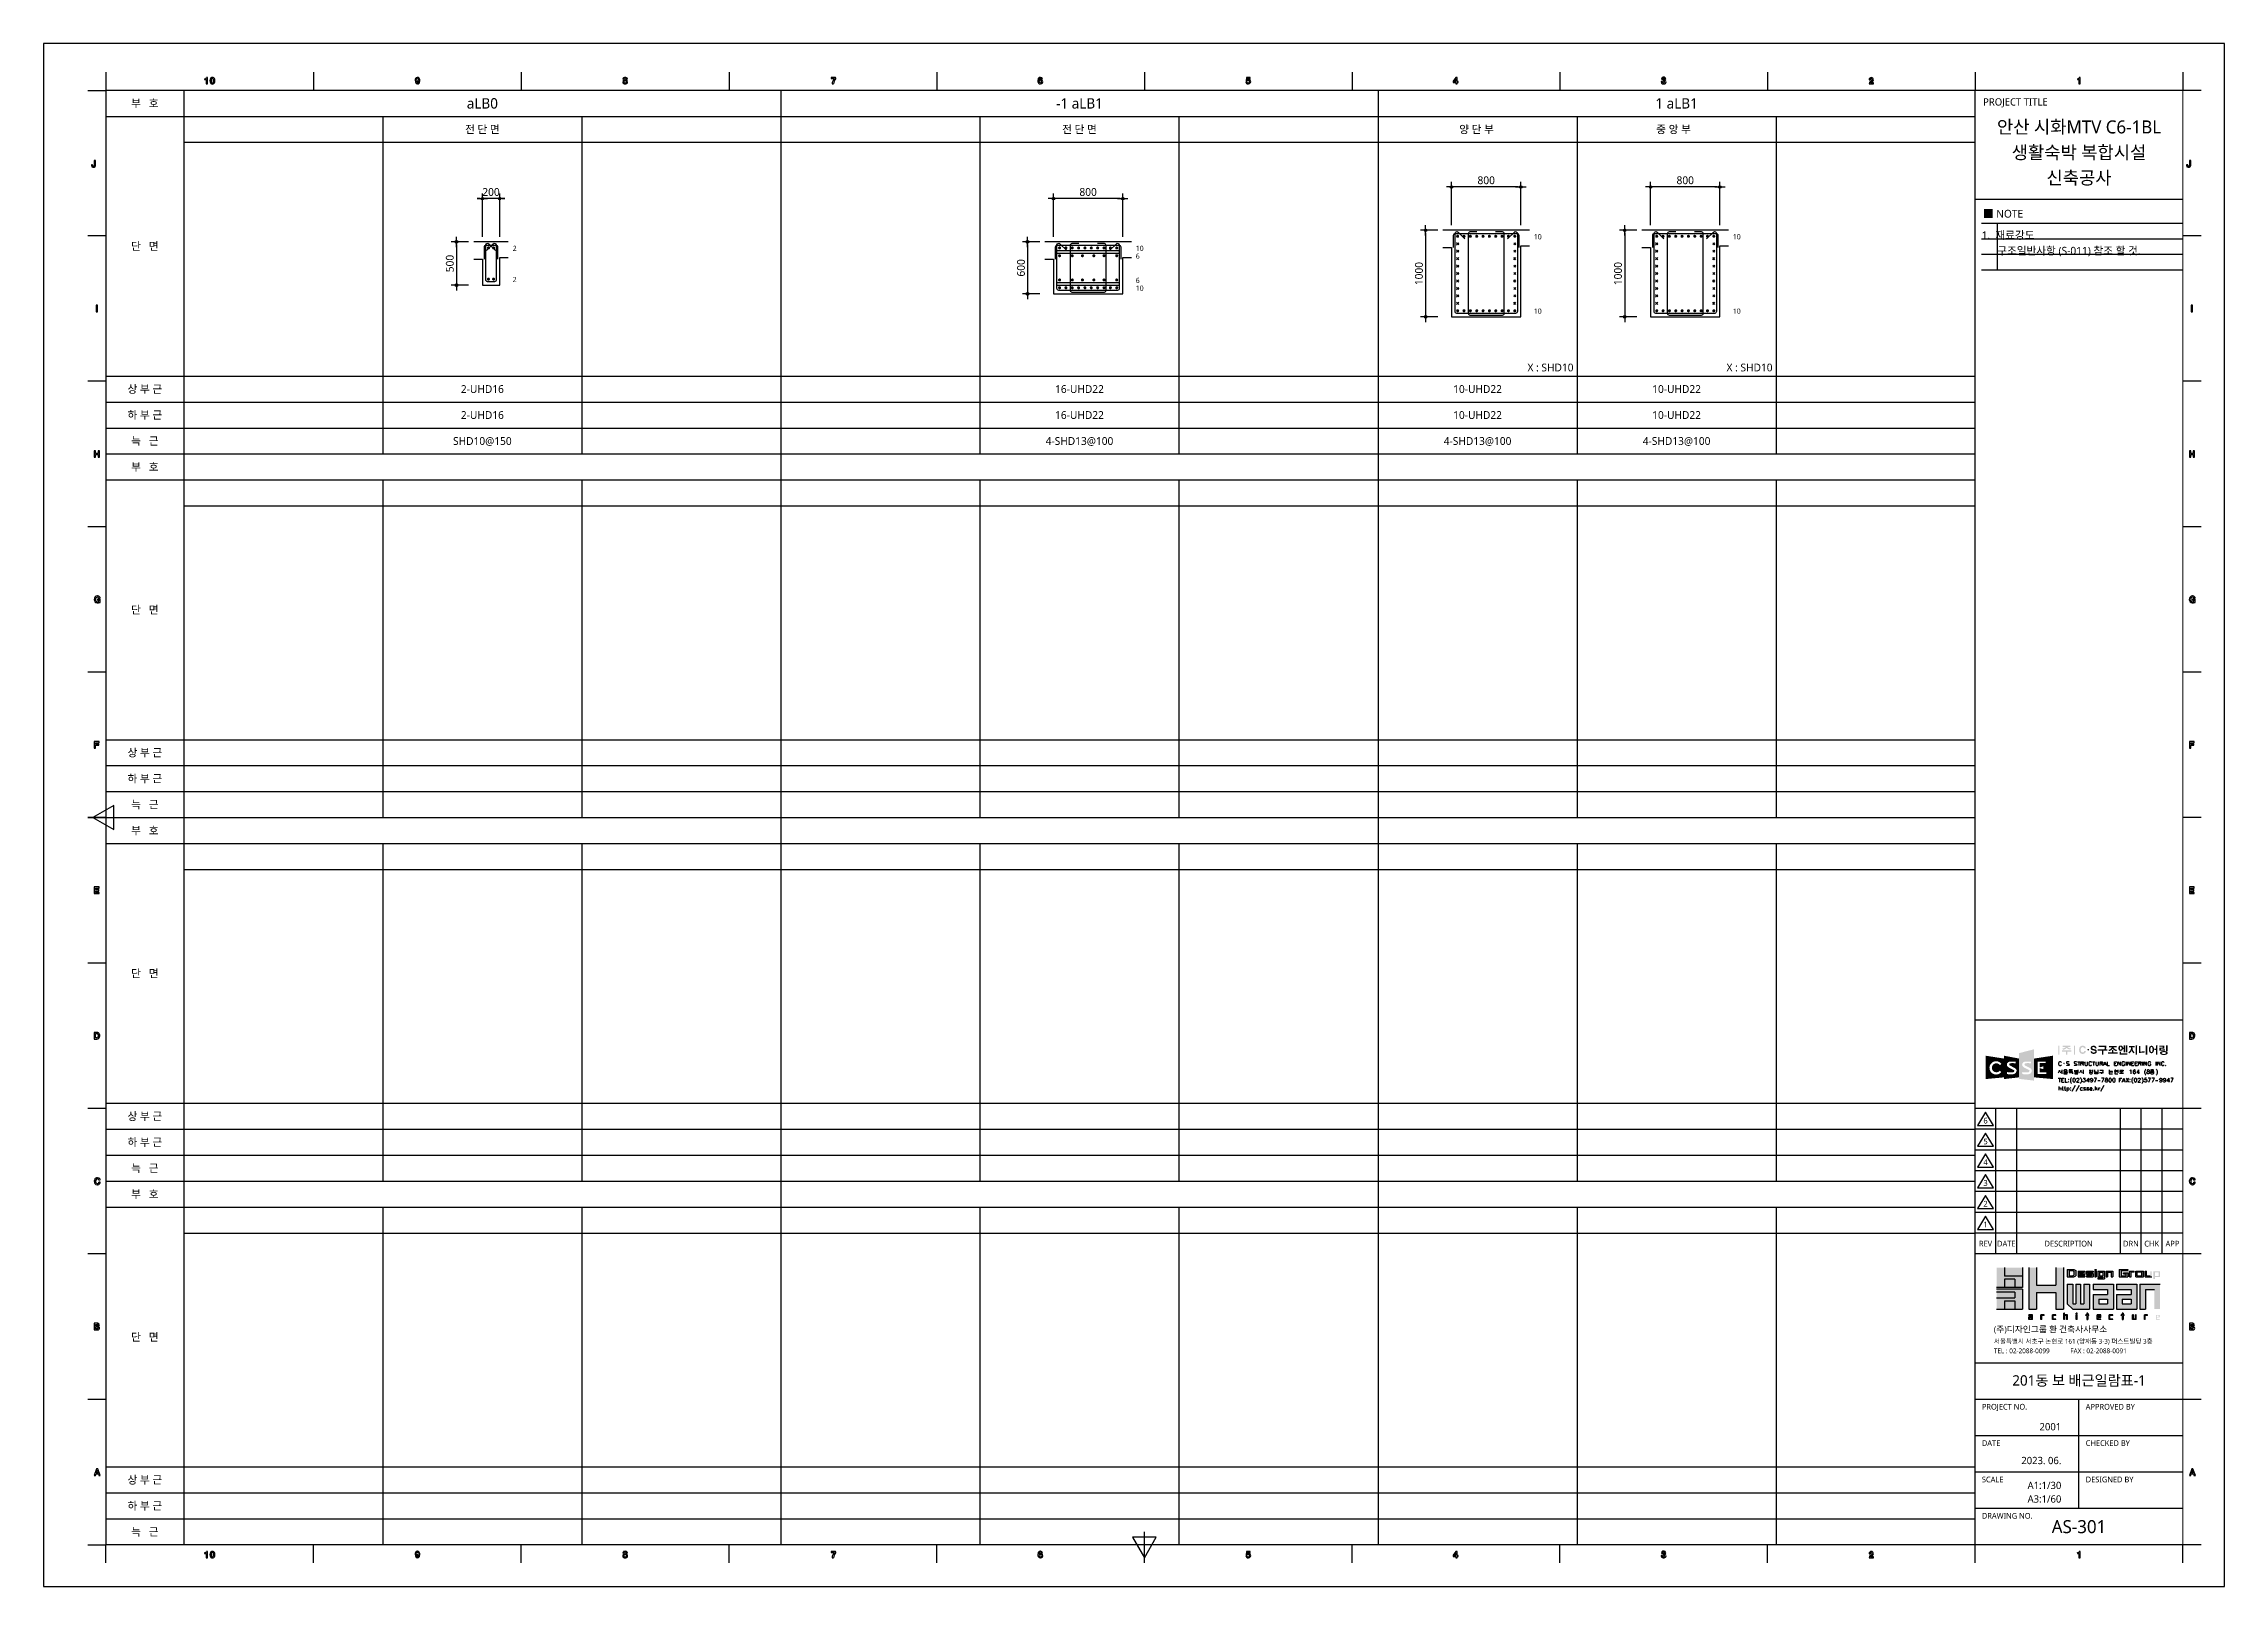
# Model space of a CAD drawing. Header units: millimetres. Extents: x 0 to 25200, y 0 to 17820.
import ezdxf
from ezdxf.enums import TextEntityAlignment as Align

# ---------------------------------------------------------------- set-up
doc = ezdxf.new("R2010")
doc.units = ezdxf.units.MM
doc.header["$LTSCALE"] = 30
doc.header["$PDMODE"] = 3
doc.linetypes.add('HIDDEN', pattern=[0.375, 0.25, -0.125])
doc.layers.get('Defpoints').update_dxf_attribs({"color": 145})
for name, color, linetype in [('BAR', 3, 'Continuous'), ('BAR2', 2, 'HIDDEN'), ('EDIT', 1, 'Continuous'), ('ELE', 1, 'Continuous'), ('ML', 4, 'Continuous'), ('sheet', 7, 'Continuous'), ('T', 3, 'Continuous'), ('TEXT', 2, 'Continuous'), ('XR_SHEET (구조)$0$ITXT', 7, 'Continuous'), ('XR_SHEET (구조)$0$sheet', 7, 'Continuous'), ('XR_SHEET (구조)$0$TXT', 3, 'Continuous')]:
    doc.layers.add(name, color=color, linetype=linetype)
doc.styles.add('GHS', font='simplex.shx', dxfattribs={"width": 0.8, "bigfont": 'ghs.shx'})
doc.styles.add('kiahn', font='malgun.ttf')
doc.styles.add('XR_SHEET (구조)$0$Kiahn', font='malgun.ttf')
doc.dimstyles.new('S_30', dxfattribs={"dimscale": 30, "dimtxt": 3, "dimasz": 1, "dimexe": 2, "dimexo": 2, "dimgap": 1, "dimtad": 1, "dimdec": 0, "dimzin": 0, "dimdsep": 46, "dimtxsty": 'GHS', "dimblk1": 'DD', "dimblk2": 'DD', "dimsah": 1, "dimcen": 2.5, "dimdle": 8, "dimclrd": 256, "dimclre": 256, "dimclrt": 2, "dimadec": 0, "dimazin": 0, "dimtfac": 1, "dimtdec": 0, "dimtix": 1, "dimtmove": 2, "dimatfit": 3, "dimldrblk": 'DD', "dimfxl": 1, "dimtolj": 1, "dimtzin": 0, "dimarcsym": 0})

msp = doc.modelspace()

# ---------------------------------------------------------------- texts
at = {"layer": 'EDIT', "style": 'kiahn'}
for s, height, p in [('aLB0', 120, (5070, 17130)), ('-1 aLB1', 120, (11970, 17130)), ('1 aLB1', 120, (18870, 17130)), ('전 단 면', 90, (5070, 16830)), ('전 단 면', 90, (11970, 16830)), ('양 단 부', 90, (16558.3, 16830)), ('중 앙 부', 90, (18835, 16830)), ('X : SHD10', 90, (17412.8, 14079)), ('X : SHD10', 90, (19712.8, 14079)), ('2-UHD16', 90, (5070, 13830)), ('16-UHD22', 90, (11970, 13830)), ('10-UHD22', 90, (16570, 13830)), ('10-UHD22', 90, (18870, 13830)), ('2-UHD16', 90, (5070, 13530)), ('16-UHD22', 90, (11970, 13530)), ('10-UHD22', 90, (16570, 13530)), ('10-UHD22', 90, (18870, 13530)), ('SHD10@150', 90, (5070, 13230)), ('4-SHD13@100', 90, (11970, 13230)), ('4-SHD13@100', 90, (16570, 13230)), ('4-SHD13@100', 90, (18870, 13230))]:
    msp.add_text(s, height=height, dxfattribs=at).set_placement(p, align=Align.MIDDLE_CENTER)
for s, p in [('2', (5420, 15425)), ('6', (12620, 15335)), ('10', (12620, 15425)), ('10', (17220, 15559.4)), ('10', (19520, 15559.4)), ('2', (5420, 15065)), ('6', (12620, 15055)), ('10', (12620, 14965)), ('10', (17220, 14699.4)), ('10', (19520, 14699.4))]:
    msp.add_text(s, height=60, dxfattribs=at).set_placement(p)
at = {"layer": 'T', "color": 3, "style": 'kiahn'}
for s, height, p in [('201동 보 배근일람표-1', 120, (23520, 2380)), ('AS-301', 150, (23520, 690))]:
    msp.add_text(s, height=height, dxfattribs=at).set_placement(p, align=Align.MIDDLE)
for s, p in [('A1:1/30', (23316.1, 1124.3)), ('A3:1/60', (23316.1, 967.5))]:
    msp.add_text(s, height=84, dxfattribs=at).set_placement(p, align=Align.RIGHT)
at = {"layer": 'TEXT', "style": 'kiahn'}
for s, p in [('부   호', (1170, 17130)), ('단   면', (1170, 15480)), ('상 부 근', (1170, 13830)), ('하 부 근', (1170, 13530)), ('늑   근', (1170, 13230)), ('부   호', (1170, 12930)), ('단   면', (1170, 11280)), ('상 부 근', (1170, 9630)), ('하 부 근', (1170, 9330)), ('늑   근', (1170, 9030)), ('부   호', (1170, 8730)), ('단   면', (1170, 7080)), ('상 부 근', (1170, 5430)), ('하 부 근', (1170, 5130)), ('늑   근', (1170, 4830)), ('부   호', (1170, 4530)), ('단   면', (1170, 2880)), ('상 부 근', (1170, 1230)), ('하 부 근', (1170, 930)), ('늑   근', (1170, 630))]:
    msp.add_text(s, height=90, dxfattribs=at).set_placement(p, align=Align.MIDDLE_CENTER)
for s, p in [('1.  재료강도', (22395, 15562.5)), ('구조일반사항 (S-011) 참조 할 것.', (22575, 15382.5))]:
    msp.add_text(s, height=90, dxfattribs=at).set_placement(p)

# ---------------------------------------------------------------- blocks, each defined once
blk = doc.blocks.new('XR_SHEET (구조)$0$S_BOX$0$A$C10631F35')
at = {"layer": 'XR_SHEET (구조)$0$sheet'}
h = blk.add_hatch(color=256, dxfattribs=at)
h.dxf.hatch_style = 1
h.paths.add_polyline_path([(2.46, 3.87), (2.04, 3.87), (2.04, 0.34), (2.46, 0.34)])
h.paths.add_polyline_path([(6.77, 3.87), (3.79, 3.87), (3.79, 3.41), (4.93, 3.41), (4.92, 3.36), (4.88, 3.29), (4.83, 3.23), (4.81, 3.21), (4.76, 3.16), (4.71, 3.12), (4.64, 3.08), (4.57, 3.04), (4.51, 3), (4.44, 2.96), (4.38, 2.93), (4.31, 2.9), (4.23, 2.88), (4.16, 2.85), (4.09, 2.83), (4.07, 2.83), (4, 2.81), (3.92, 2.79), (3.85, 2.78), (3.77, 2.77), (3.7, 2.77), (3.63, 2.76), (3.58, 2.76), (3.63, 2.71), (3.68, 2.66), (3.73, 2.6), (3.78, 2.54), (3.83, 2.47), (3.87, 2.41), (3.9, 2.35), (3.92, 2.32), (3.99, 2.33), (4.06, 2.34), (4.14, 2.36), (4.2, 2.37), (4.28, 2.39), (4.35, 2.42), (4.42, 2.44), (4.49, 2.47), (4.56, 2.5), (4.63, 2.53), (4.7, 2.56), (4.77, 2.59), (4.79, 2.6), (4.87, 2.65), (4.95, 2.7), (5.03, 2.74), (5.09, 2.79), (5.15, 2.83), (5.2, 2.88), (5.24, 2.92), (5.28, 2.96), (5.3, 3), (5.33, 2.96), (5.37, 2.92), (5.41, 2.88), (5.47, 2.83), (5.53, 2.79), (5.6, 2.74), (5.67, 2.7), (5.76, 2.66), (5.85, 2.62), (5.91, 2.59), (5.99, 2.55), (6.07, 2.52), (6.13, 2.5), (6.21, 2.48), (6.28, 2.45), (6.35, 2.44), (6.42, 2.41), (6.49, 2.4), (6.57, 2.39), (6.64, 2.37), (6.7, 2.37), (6.73, 2.43), (6.76, 2.5), (6.79, 2.57), (6.81, 2.59), (6.86, 2.66), (6.9, 2.71), (6.95, 2.77), (6.99, 2.81), (6.92, 2.82), (6.84, 2.82), (6.77, 2.83), (6.69, 2.84), (6.62, 2.85), (6.55, 2.86), (6.47, 2.88), (6.46, 2.88), (6.39, 2.9), (6.31, 2.92), (6.24, 2.94), (6.17, 2.96), (6.1, 2.99), (6.03, 3.03), (6.02, 3.03), (5.95, 3.07), (5.88, 3.1), (5.82, 3.14), (5.76, 3.18), (5.72, 3.22), (5.67, 3.29), (5.63, 3.35), (5.62, 3.41), (6.77, 3.41)])
h.paths.add_polyline_path([(7.13, 2.06), (3.46, 2.06), (3.46, 1.59), (5.02, 1.59), (5.02, 0.34), (5.58, 0.34), (5.58, 1.59), (7.13, 1.59)])
h.paths.add_polyline_path([(8.54, 3.87), (8.13, 3.87), (8.13, 0.34), (8.54, 0.34)])
h.paths.add_polyline_path([(12.43, 3.45), (12.4, 3.48), (12.34, 3.53), (12.29, 3.58), (12.24, 3.62), (12.18, 3.65), (12.12, 3.69), (12.06, 3.72), (11.99, 3.75), (11.93, 3.78), (11.85, 3.8), (11.78, 3.81), (11.71, 3.82), (11.63, 3.83), (11.55, 3.84), (11.47, 3.84), (11.45, 3.84), (11.38, 3.84), (11.29, 3.83), (11.22, 3.82), (11.14, 3.81), (11.07, 3.8), (11.01, 3.78), (10.94, 3.75), (10.87, 3.72), (10.81, 3.69), (10.75, 3.65), (10.69, 3.61), (10.63, 3.57), (10.58, 3.52), (10.52, 3.47), (10.5, 3.45), (10.46, 3.39), (10.41, 3.34), (10.38, 3.29), (10.34, 3.23), (10.31, 3.17), (10.28, 3.11), (10.25, 3.04), (10.22, 2.98), (10.2, 2.91), (10.18, 2.84), (10.17, 2.77), (10.15, 2.69), (10.14, 2.61), (10.13, 2.53), (10.12, 2.45), (10.12, 2.37), (10.12, 2.28), (10.12, 2.28), (10.12, 2.19), (10.12, 2.11), (10.13, 2.02), (10.14, 1.94), (10.15, 1.87), (10.16, 1.79), (10.18, 1.71), (10.2, 1.65), (10.22, 1.58), (10.24, 1.51), (10.27, 1.45), (10.3, 1.38), (10.33, 1.32), (10.37, 1.27), (10.41, 1.21), (10.44, 1.16), (10.49, 1.11), (10.49, 1.1), (10.54, 1.05), (10.59, 1), (10.65, 0.96), (10.7, 0.92), (10.76, 0.88), (10.82, 0.84), (10.89, 0.81), (10.95, 0.79), (11.02, 0.77), (11.09, 0.75), (11.16, 0.72), (11.24, 0.72), (11.31, 0.71), (11.4, 0.7), (11.45, 0.7), (11.53, 0.7), (11.61, 0.71), (11.69, 0.72), (11.76, 0.73), (11.83, 0.75), (11.91, 0.77), (11.97, 0.8), (12.04, 0.83), (12.1, 0.86), (12.16, 0.9), (12.21, 0.94), (12.27, 0.99), (12.3, 1.01), (12.35, 1.06), (12.4, 1.12), (12.44, 1.17), (12.48, 1.23), (12.52, 1.29), (12.56, 1.35), (12.59, 1.42), (12.62, 1.49), (12.65, 1.56), (12.67, 1.63), (12.69, 1.71), (12.71, 1.79), (12.72, 1.82), (12.1, 1.82), (12.08, 1.73), (12.06, 1.66), (12.02, 1.59), (11.99, 1.53), (11.95, 1.47), (11.91, 1.42), (11.88, 1.4), (11.82, 1.35), (11.76, 1.32), (11.7, 1.29), (11.62, 1.27), (11.55, 1.25), (11.47, 1.25), (11.39, 1.25), (11.31, 1.26), (11.25, 1.28), (11.18, 1.31), (11.12, 1.34), (11.06, 1.38), (11.01, 1.43), (10.96, 1.48), (10.92, 1.54), (10.9, 1.56), (10.87, 1.62), (10.84, 1.67), (10.81, 1.74), (10.79, 1.8), (10.78, 1.88), (10.76, 1.95), (10.75, 2.02), (10.74, 2.11), (10.74, 2.19), (10.74, 2.26), (10.74, 2.36), (10.74, 2.44), (10.75, 2.52), (10.76, 2.61), (10.78, 2.68), (10.8, 2.75), (10.82, 2.82), (10.85, 2.88), (10.87, 2.94), (10.91, 3), (10.94, 3.05), (10.98, 3.1), (11.04, 3.14), (11.1, 3.19), (11.16, 3.23), (11.23, 3.25), (11.29, 3.27), (11.37, 3.29), (11.45, 3.29), (11.47, 3.29), (11.55, 3.29), (11.63, 3.28), (11.7, 3.26), (11.77, 3.24), (11.83, 3.2), (11.88, 3.17), (11.93, 3.12), (11.95, 3.1), (11.99, 3.05), (12.02, 2.99), (12.05, 2.92), (12.08, 2.85), (12.1, 2.78), (12.72, 2.78), (12.7, 2.85), (12.7, 2.92), (12.67, 3), (12.65, 3.07), (12.63, 3.14), (12.59, 3.2), (12.56, 3.27), (12.52, 3.33), (12.48, 3.38)])
h = blk.add_hatch(color=256, dxfattribs=at)
edge = h.paths.add_edge_path()
edge.add_arc((13.61, 2.29), 0.3, 0, 360)
h = blk.add_hatch(color=256, dxfattribs=at)
h.dxf.hatch_style = 1
h.paths.add_polyline_path([(15.97, 3.82), (15.9, 3.84), (15.81, 3.84), (15.73, 3.85), (15.68, 3.85), (15.59, 3.84), (15.51, 3.84), (15.42, 3.83), (15.35, 3.82), (15.27, 3.8), (15.2, 3.78), (15.13, 3.76), (15.07, 3.73), (15, 3.71), (14.95, 3.67), (14.89, 3.63), (14.85, 3.59), (14.8, 3.55), (14.76, 3.51), (14.72, 3.45), (14.68, 3.4), (14.65, 3.33), (14.62, 3.27), (14.59, 3.2), (14.58, 3.12), (14.56, 3.05), (14.56, 2.97), (14.56, 2.93), (14.56, 2.84), (14.57, 2.77), (14.58, 2.69), (14.6, 2.62), (14.63, 2.56), (14.64, 2.53), (14.67, 2.46), (14.72, 2.41), (14.76, 2.35), (14.83, 2.3), (14.85, 2.28), (14.9, 2.25), (14.96, 2.22), (15.04, 2.18), (15.11, 2.15), (15.14, 2.15), (15.2, 2.13), (15.26, 2.11), (15.33, 2.09), (15.42, 2.07), (15.49, 2.05), (15.8, 1.98), (15.9, 1.95), (15.99, 1.93), (16.05, 1.91), (16.12, 1.89), (16.16, 1.86), (16.18, 1.85), (16.24, 1.81), (16.29, 1.76), (16.32, 1.69), (16.33, 1.62), (16.33, 1.6), (16.32, 1.53), (16.3, 1.47), (16.27, 1.41), (16.22, 1.36), (16.16, 1.32), (16.13, 1.3), (16.08, 1.27), (16.01, 1.25), (15.94, 1.24), (15.86, 1.23), (15.77, 1.23), (15.72, 1.23), (15.63, 1.23), (15.55, 1.24), (15.47, 1.25), (15.4, 1.27), (15.34, 1.3), (15.29, 1.34), (15.24, 1.37), (15.2, 1.41), (15.16, 1.46), (15.13, 1.52), (15.11, 1.59), (15.1, 1.67), (15.1, 1.69), (14.52, 1.69), (14.52, 1.62), (14.52, 1.54), (14.54, 1.47), (14.56, 1.4), (14.58, 1.33), (14.61, 1.26), (14.64, 1.2), (14.68, 1.14), (14.73, 1.08), (14.74, 1.07), (14.78, 1.02), (14.83, 0.98), (14.88, 0.94), (14.94, 0.9), (14.99, 0.87), (15.04, 0.83), (15.11, 0.81), (15.18, 0.79), (15.24, 0.77), (15.32, 0.75), (15.4, 0.73), (15.48, 0.72), (15.56, 0.71), (15.65, 0.7), (15.74, 0.7), (15.77, 0.7), (15.84, 0.7), (15.92, 0.71), (16, 0.72), (16.07, 0.73), (16.14, 0.75), (16.21, 0.77), (16.28, 0.79), (16.35, 0.81), (16.41, 0.85), (16.43, 0.86), (16.5, 0.9), (16.56, 0.93), (16.62, 0.98), (16.67, 1.03), (16.71, 1.08), (16.76, 1.13), (16.79, 1.19), (16.82, 1.25), (16.85, 1.31), (16.87, 1.38), (16.89, 1.45), (16.91, 1.51), (16.91, 1.6), (16.91, 1.67), (16.91, 1.76), (16.9, 1.84), (16.89, 1.91), (16.87, 1.98), (16.84, 2.04), (16.8, 2.11), (16.76, 2.16), (16.71, 2.21), (16.68, 2.25), (16.63, 2.28), (16.58, 2.32), (16.52, 2.35), (16.45, 2.38), (16.38, 2.41), (16.3, 2.44), (16.22, 2.46), (16.15, 2.48), (15.44, 2.66), (15.43, 2.66), (15.34, 2.69), (15.27, 2.72), (15.23, 2.74), (15.18, 2.8), (15.14, 2.85), (15.13, 2.93), (15.13, 2.97), (15.13, 3.04), (15.15, 3.11), (15.19, 3.16), (15.24, 3.22), (15.29, 3.25), (15.35, 3.28), (15.42, 3.3), (15.49, 3.31), (15.57, 3.32), (15.64, 3.32), (15.73, 3.32), (15.81, 3.31), (15.88, 3.29), (15.95, 3.27), (16.01, 3.25), (16.07, 3.21), (16.12, 3.17), (16.13, 3.15), (16.17, 3.1), (16.2, 3.03), (16.22, 2.96), (16.24, 2.88), (16.82, 2.88), (16.81, 2.96), (16.8, 3.03), (16.78, 3.11), (16.76, 3.18), (16.74, 3.25), (16.71, 3.31), (16.67, 3.37), (16.63, 3.43), (16.58, 3.49), (16.58, 3.5), (16.53, 3.55), (16.48, 3.6), (16.43, 3.64), (16.37, 3.67), (16.32, 3.71), (16.25, 3.74), (16.19, 3.77), (16.12, 3.79), (16.05, 3.81)])
h = blk.add_hatch(color=256, dxfattribs=at)
h.dxf.hatch_style = 1
h.paths.add_polyline_path([(17.31, 2.42), (17.31, 1.94), (18.86, 1.94), (18.86, 0.34), (19.41, 0.34), (19.41, 1.94), (20.98, 1.94), (20.98, 2.42), (20.45, 2.42), (20.47, 2.5), (20.48, 2.57), (20.49, 2.64), (20.51, 2.72), (20.52, 2.79), (20.53, 2.87), (20.54, 2.94), (20.55, 3.01), (20.56, 3.09), (20.56, 3.14), (20.57, 3.21), (20.58, 3.28), (20.58, 3.36), (20.59, 3.43), (20.59, 3.51), (20.6, 3.58), (20.6, 3.66), (20.6, 3.73), (20.6, 3.82), (20.6, 3.86), (17.67, 3.86), (17.67, 3.38), (19.96, 3.38), (19.96, 3.3), (19.96, 3.23), (19.96, 3.16), (19.96, 3.08), (19.95, 3.01), (19.94, 2.93), (19.94, 2.9), (19.93, 2.83), (19.92, 2.76), (19.9, 2.68), (19.89, 2.61), (19.87, 2.53), (19.85, 2.46), (19.85, 2.42)])
h = blk.add_hatch(color=256, dxfattribs=at)
h.dxf.hatch_style = 1
h.paths.add_polyline_path([(24.9, 0.79), (24.9, 1.27), (23.27, 1.27), (23.27, 1.85), (23.28, 1.93), (23.28, 1.95), (23.3, 2.02), (23.31, 2.03), (23.32, 2.11), (23.31, 2.13), (23.27, 2.15), (23.21, 2.15), (23.12, 2.16), (23.02, 2.16), (22.71, 2.16), (22.71, 1.27), (21.23, 1.27), (21.23, 0.79)])
h = blk.add_hatch(color=256, dxfattribs=at)
h.dxf.hatch_style = 1
h.paths.add_polyline_path([(21.56, 3.76), (21.56, 3.27), (22.68, 3.27), (22.68, 3.2), (22.66, 3.14), (22.64, 3.07), (22.6, 3), (22.57, 2.94), (22.53, 2.89), (22.49, 2.83), (22.44, 2.77), (22.39, 2.72), (22.33, 2.66), (22.27, 2.62), (22.22, 2.57), (22.16, 2.52), (22.09, 2.49), (22.02, 2.45), (21.96, 2.41), (21.89, 2.38), (21.85, 2.36), (21.77, 2.33), (21.7, 2.31), (21.63, 2.29), (21.55, 2.28), (21.48, 2.27), (21.41, 2.26), (21.33, 2.26), (21.31, 2.26), (21.36, 2.21), (21.41, 2.16), (21.46, 2.1), (21.51, 2.04), (21.56, 1.97), (21.61, 1.91), (21.65, 1.84), (21.67, 1.8), (21.74, 1.82), (21.82, 1.83), (21.89, 1.85), (21.96, 1.88), (22.03, 1.9), (22.1, 1.93), (22.17, 1.96), (22.23, 2), (22.3, 2.03), (22.37, 2.06), (22.43, 2.11), (22.49, 2.15), (22.5, 2.15), (22.57, 2.2), (22.63, 2.24), (22.69, 2.3), (22.75, 2.35), (22.8, 2.4), (22.85, 2.46), (22.9, 2.51), (22.94, 2.57), (22.98, 2.63), (23.01, 2.69), (23.04, 2.75), (23.05, 2.77), (23.08, 2.7), (23.12, 2.65), (23.15, 2.59), (23.19, 2.53), (23.24, 2.48), (23.29, 2.42), (23.34, 2.37), (23.39, 2.31), (23.45, 2.26), (23.52, 2.21), (23.58, 2.16), (23.64, 2.12), (23.71, 2.07), (23.78, 2.03), (23.85, 1.99), (23.91, 1.95), (23.98, 1.92), (24.05, 1.89), (24.12, 1.87), (24.19, 1.84), (24.26, 1.82), (24.33, 1.81), (24.4, 1.8), (24.46, 1.78), (24.5, 1.85), (24.53, 1.92), (24.57, 1.98), (24.6, 2.02), (24.64, 2.09), (24.69, 2.15), (24.74, 2.21), (24.77, 2.25), (24.7, 2.25), (24.63, 2.26), (24.55, 2.27), (24.48, 2.28), (24.41, 2.3), (24.33, 2.33), (24.26, 2.35), (24.24, 2.36), (24.18, 2.39), (24.11, 2.42), (24.04, 2.46), (23.98, 2.49), (23.91, 2.53), (23.85, 2.58), (23.79, 2.62), (23.78, 2.63), (23.72, 2.68), (23.66, 2.73), (23.61, 2.78), (23.56, 2.83), (23.51, 2.89), (23.47, 2.95), (23.46, 2.96), (23.41, 3.03), (23.38, 3.1), (23.36, 3.17), (23.34, 3.23), (23.34, 3.27), (24.63, 3.27), (24.63, 3.76)])
h = blk.add_hatch(color=256, dxfattribs=at)
h.dxf.hatch_style = 1
h.paths.add_polyline_path([(26.96, 2.61), (27.31, 2.61), (27.31, 1.36), (27.86, 1.36), (27.86, 3.74), (27.86, 3.8), (27.88, 3.85), (27.89, 3.93), (27.88, 3.93), (27.84, 3.95), (27.77, 3.96), (27.67, 3.96), (27.63, 3.96), (27.31, 3.96), (27.31, 3.08), (26.99, 3.08), (26.98, 3.16), (26.96, 3.24), (26.94, 3.31), (26.92, 3.39), (26.89, 3.46), (26.85, 3.52), (26.82, 3.58), (26.78, 3.63), (26.74, 3.68), (26.69, 3.73), (26.63, 3.77), (26.57, 3.81), (26.51, 3.84), (26.44, 3.86), (26.37, 3.89), (26.31, 3.9), (26.22, 3.91), (26.15, 3.92), (26.12, 3.92), (26.04, 3.91), (25.96, 3.91), (25.89, 3.89), (25.82, 3.87), (25.75, 3.85), (25.69, 3.82), (25.62, 3.78), (25.57, 3.74), (25.51, 3.69), (25.47, 3.64), (25.45, 3.62), (25.41, 3.56), (25.38, 3.51), (25.35, 3.45), (25.32, 3.38), (25.3, 3.31), (25.28, 3.24), (25.27, 3.17), (25.25, 3.09), (25.25, 3.01), (25.25, 2.92), (25.25, 2.9), (25.25, 2.81), (25.25, 2.73), (25.26, 2.65), (25.27, 2.57), (25.3, 2.5), (25.32, 2.43), (25.34, 2.37), (25.37, 2.3), (25.4, 2.24), (25.44, 2.19), (25.45, 2.17), (25.49, 2.11), (25.55, 2.06), (25.6, 2.02), (25.66, 1.98), (25.72, 1.95), (25.78, 1.92), (25.85, 1.9), (25.93, 1.89), (26, 1.87), (26.08, 1.87), (26.12, 1.87), (26.2, 1.87), (26.28, 1.88), (26.35, 1.89), (26.42, 1.91), (26.49, 1.94), (26.55, 1.97), (26.61, 2.01), (26.67, 2.05), (26.7, 2.08), (26.75, 2.13), (26.79, 2.18), (26.83, 2.24), (26.87, 2.3), (26.9, 2.37), (26.92, 2.44), (26.94, 2.52), (26.96, 2.6)])
h.paths.add_polyline_path([(26.46, 2.81), (26.44, 2.73), (26.44, 2.66), (26.41, 2.59), (26.39, 2.52), (26.37, 2.5), (26.33, 2.44), (26.28, 2.39), (26.22, 2.36), (26.15, 2.35), (26.13, 2.34), (26.05, 2.35), (25.98, 2.37), (25.93, 2.41), (25.88, 2.47), (25.87, 2.5), (25.84, 2.55), (25.82, 2.61), (25.8, 2.68), (25.79, 2.77), (25.79, 2.85), (25.79, 2.9), (25.79, 2.99), (25.8, 3.07), (25.81, 3.14), (25.83, 3.21), (25.85, 3.27), (25.87, 3.29), (25.91, 3.35), (25.96, 3.39), (26.02, 3.42), (26.1, 3.43), (26.13, 3.44), (26.2, 3.42), (26.26, 3.4), (26.32, 3.36), (26.37, 3.31), (26.37, 3.29), (26.4, 3.23), (26.42, 3.17), (26.44, 3.1), (26.45, 3.03), (26.46, 2.94), (26.46, 2.9)], flags=16)
h = blk.add_hatch(color=256, dxfattribs=at)
h.dxf.hatch_style = 1
h.paths.add_polyline_path([(28.72, 0.44), (28.72, 0.92), (26.29, 0.92), (26.29, 1.36), (26.3, 1.43), (26.32, 1.49), (26.33, 1.56), (26.32, 1.58), (26.28, 1.6), (26.21, 1.6), (26.12, 1.61), (26.06, 1.61), (25.73, 1.61), (25.73, 0.44)])
h = blk.add_hatch(color=256, dxfattribs=at)
h.dxf.hatch_style = 1
h.paths.add_polyline_path([(28.11, 1.31), (28.66, 1.31), (28.66, 3.74), (28.67, 3.82), (28.68, 3.82), (28.7, 3.89), (28.7, 3.97), (28.7, 3.99), (28.65, 4), (28.58, 4.01), (28.48, 4.01), (28.46, 4.01), (28.11, 4.01)])
h = blk.add_hatch(color=256, dxfattribs=at)
h.dxf.hatch_style = 1
h.paths.add_polyline_path([(30.55, 1.58), (30.59, 1.51), (30.63, 1.45), (30.65, 1.43), (30.69, 1.36), (30.74, 1.3), (30.78, 1.25), (30.83, 1.19), (30.88, 1.14), (30.94, 1.09), (31, 1.03), (31.05, 0.99), (31.11, 0.94), (31.16, 0.92), (31.2, 0.98), (31.24, 1.03), (31.29, 1.1), (31.33, 1.14), (31.39, 1.19), (31.44, 1.25), (31.5, 1.3), (31.55, 1.33), (31.49, 1.36), (31.42, 1.39), (31.37, 1.43), (31.31, 1.47), (31.26, 1.51), (31.21, 1.56), (31.16, 1.62), (31.11, 1.67), (31.07, 1.73), (31.02, 1.8), (30.98, 1.87), (30.94, 1.93), (30.9, 2.01), (30.89, 2.04), (30.85, 2.11), (30.83, 2.17), (30.8, 2.24), (30.78, 2.31), (30.76, 2.39), (30.74, 2.46), (30.72, 2.53), (30.7, 2.6), (30.69, 2.68), (30.68, 2.75), (30.67, 2.83), (30.67, 2.9), (30.66, 2.98), (30.66, 3.05), (30.66, 3.07), (30.66, 3.22), (31.46, 3.22), (31.46, 3.69), (29.3, 3.69), (29.3, 3.22), (30.09, 3.22), (30.09, 3.07), (30.09, 3.01), (30.08, 2.94), (30.08, 2.87), (30.07, 2.8), (30.06, 2.73), (30.04, 2.66), (30.02, 2.59), (30, 2.52), (29.98, 2.44), (29.95, 2.37), (29.93, 2.3), (29.89, 2.22), (29.86, 2.15), (29.82, 2.08), (29.81, 2.06), (29.77, 1.98), (29.72, 1.91), (29.68, 1.84), (29.63, 1.78), (29.59, 1.71), (29.54, 1.66), (29.49, 1.6), (29.44, 1.55), (29.38, 1.5), (29.33, 1.45), (29.28, 1.41), (29.22, 1.37), (29.16, 1.33), (29.11, 1.3), (29.05, 1.27), (29.11, 1.23), (29.16, 1.19), (29.22, 1.13), (29.28, 1.08), (29.33, 1.03), (29.39, 0.97), (29.44, 0.92), (29.49, 0.86), (29.55, 0.91), (29.6, 0.96), (29.66, 1.01), (29.72, 1.05), (29.77, 1.11), (29.82, 1.16), (29.87, 1.21), (29.92, 1.27), (29.97, 1.33), (30.01, 1.39), (30.02, 1.41), (30.07, 1.47), (30.11, 1.54), (30.15, 1.6), (30.18, 1.67), (30.21, 1.73), (30.25, 1.8), (30.28, 1.87), (30.3, 1.95), (30.32, 2.02), (30.34, 2.09), (30.36, 2.13), (30.37, 2.06), (30.39, 1.99), (30.41, 1.92), (30.43, 1.84), (30.45, 1.78), (30.49, 1.71), (30.52, 1.64)])
h = blk.add_hatch(color=256, dxfattribs=at)
h.dxf.hatch_style = 1
h.paths.add_polyline_path([(32.43, 3.75), (32.44, 3.83), (32.45, 3.84), (32.47, 3.91), (32.47, 3.98), (32.46, 3.99), (32.43, 4), (32.35, 4.01), (32.25, 4.01), (32.21, 4.01), (31.87, 4.01), (31.87, 0.34), (32.43, 0.34)])
h = blk.add_hatch(color=256, dxfattribs=at)
h.dxf.hatch_style = 1
h.paths.add_polyline_path([(33.65, 1.1), (33.72, 1.1), (33.8, 1.1), (33.87, 1.11), (33.94, 1.11), (34.02, 1.12), (34.1, 1.12), (34.18, 1.12), (34.25, 1.13), (34.33, 1.14), (34.36, 1.14), (34.43, 1.14), (34.49, 1.15), (34.56, 1.16), (34.63, 1.16), (34.71, 1.17), (34.78, 1.18), (34.85, 1.19), (34.93, 1.2), (35.01, 1.21), (35.08, 1.22), (35.16, 1.23), (35.24, 1.24), (35.33, 1.25), (35.39, 1.26), (35.34, 1.75), (35.27, 1.73), (35.2, 1.72), (35.13, 1.71), (35.06, 1.69), (34.99, 1.69), (34.91, 1.67), (34.84, 1.67), (34.76, 1.66), (34.68, 1.65), (34.6, 1.64), (34.54, 1.64), (34.46, 1.63), (34.38, 1.62), (34.3, 1.62), (34.23, 1.61), (34.15, 1.61), (34.08, 1.61), (34.01, 1.6), (33.94, 1.6), (33.9, 1.6), (33.69, 1.6), (33.69, 3.47), (33.7, 3.54), (33.7, 3.55), (33.72, 3.61), (33.72, 3.69), (33.71, 3.71), (33.67, 3.71), (33.61, 3.72), (33.51, 3.73), (33.45, 3.73), (33.13, 3.73), (33.13, 1.1), (33.57, 1.1)])
h = blk.add_hatch(color=256, dxfattribs=at)
h.dxf.hatch_style = 1
h.paths.add_polyline_path([(35.79, 0.34), (36.35, 0.34), (36.35, 3.75), (36.36, 3.83), (36.36, 3.84), (36.38, 3.91), (36.38, 3.98), (36.38, 3.99), (36.34, 4), (36.27, 4.01), (36.17, 4.01), (36.12, 4.01), (35.79, 4.01)])
h = blk.add_hatch(color=256, dxfattribs=at)
h.dxf.hatch_style = 1
h.paths.add_polyline_path([(38.95, 2.39), (38.95, 2.48), (38.95, 2.57), (38.94, 2.65), (38.93, 2.73), (38.92, 2.81), (38.9, 2.89), (38.89, 2.96), (38.88, 3.03), (38.86, 3.1), (38.84, 3.16), (38.81, 3.23), (38.79, 3.29), (38.76, 3.34), (38.73, 3.4), (38.71, 3.42), (38.66, 3.49), (38.62, 3.55), (38.57, 3.6), (38.52, 3.64), (38.46, 3.69), (38.4, 3.73), (38.34, 3.75), (38.27, 3.78), (38.2, 3.8), (38.14, 3.81), (38.06, 3.82), (37.98, 3.82), (37.91, 3.82), (37.83, 3.81), (37.76, 3.8), (37.69, 3.78), (37.62, 3.75), (37.56, 3.73), (37.5, 3.69), (37.44, 3.65), (37.39, 3.6), (37.34, 3.56), (37.3, 3.49), (37.25, 3.43), (37.25, 3.42), (37.21, 3.38), (37.19, 3.32), (37.16, 3.26), (37.13, 3.2), (37.11, 3.14), (37.09, 3.07), (37.07, 3), (37.06, 2.93), (37.04, 2.85), (37.04, 2.78), (37.02, 2.7), (37.02, 2.61), (37.02, 2.52), (37.01, 2.44), (37.01, 2.39), (37.01, 2.29), (37.02, 2.21), (37.02, 2.12), (37.03, 2.04), (37.04, 1.96), (37.05, 1.88), (37.06, 1.81), (37.08, 1.73), (37.1, 1.67), (37.13, 1.6), (37.15, 1.54), (37.17, 1.48), (37.2, 1.43), (37.23, 1.37), (37.25, 1.34), (37.29, 1.28), (37.34, 1.23), (37.39, 1.17), (37.44, 1.13), (37.5, 1.09), (37.55, 1.05), (37.61, 1.02), (37.68, 1), (37.75, 0.98), (37.82, 0.97), (37.89, 0.95), (37.98, 0.95), (37.98, 0.95), (38.06, 0.95), (38.14, 0.97), (38.21, 0.98), (38.28, 0.99), (38.34, 1.02), (38.4, 1.05), (38.47, 1.09), (38.52, 1.13), (38.58, 1.17), (38.62, 1.23), (38.67, 1.28), (38.71, 1.34), (38.74, 1.4), (38.77, 1.45), (38.8, 1.51), (38.82, 1.57), (38.84, 1.64), (38.86, 1.7), (38.88, 1.78), (38.9, 1.84), (38.91, 1.92), (38.93, 2), (38.93, 2.08), (38.94, 2.16), (38.95, 2.25), (38.95, 2.34)])
h.paths.add_polyline_path([(38.39, 2.28), (38.38, 2.2), (38.38, 2.11), (38.37, 2.03), (38.36, 1.95), (38.35, 1.88), (38.33, 1.82), (38.32, 1.76), (38.3, 1.7), (38.29, 1.66), (38.25, 1.59), (38.2, 1.53), (38.16, 1.48), (38.09, 1.45), (38.03, 1.43), (37.98, 1.43), (37.91, 1.44), (37.85, 1.46), (37.79, 1.49), (37.74, 1.54), (37.7, 1.6), (37.67, 1.66), (37.65, 1.71), (37.63, 1.77), (37.62, 1.83), (37.61, 1.89), (37.6, 1.97), (37.59, 2.04), (37.59, 2.13), (37.58, 2.22), (37.58, 2.31), (37.58, 2.39), (37.58, 2.48), (37.58, 2.57), (37.59, 2.66), (37.59, 2.74), (37.6, 2.82), (37.61, 2.89), (37.63, 2.96), (37.64, 3.01), (37.65, 3.07), (37.67, 3.11), (37.71, 3.18), (37.75, 3.25), (37.81, 3.29), (37.86, 3.32), (37.92, 3.34), (37.98, 3.34), (38.05, 3.34), (38.11, 3.31), (38.17, 3.28), (38.22, 3.23), (38.26, 3.17), (38.29, 3.11), (38.31, 3.06), (38.32, 3.01), (38.34, 2.94), (38.36, 2.88), (38.36, 2.81), (38.38, 2.73), (38.38, 2.65), (38.38, 2.56), (38.39, 2.46), (38.39, 2.39)], flags=16)
h = blk.add_hatch(color=256, dxfattribs=at)
h.dxf.hatch_style = 1
h.paths.add_polyline_path([(40.27, 3.68), (40.27, 3.75), (40.28, 3.8), (40.3, 3.86), (40.31, 3.88), (40.33, 3.95), (40.3, 3.98), (40.24, 4), (40.2, 4), (40.13, 4.01), (40.06, 4.01), (39.97, 4.01), (39.69, 4.01), (39.69, 2.67), (39.1, 2.67), (39.1, 2.19), (39.69, 2.19), (39.69, 0.34), (40.27, 0.34)])
h = blk.add_hatch(color=256, dxfattribs=at)
h.dxf.hatch_style = 1
h.paths.add_polyline_path([(42.82, 1.98), (42.89, 1.99), (42.96, 2), (43.03, 2), (43.1, 2.01), (43.17, 2.02), (43.12, 2.46), (43.05, 2.45), (42.97, 2.44), (42.9, 2.44), (42.83, 2.43), (42.75, 2.42), (42.68, 2.41), (42.6, 2.41), (42.53, 2.41), (42.44, 2.4), (42.37, 2.4), (42.3, 2.39), (42.22, 2.39), (42.15, 2.39), (42.07, 2.39), (42, 2.39), (41.92, 2.39), (41.85, 2.39), (41.77, 2.39), (41.75, 2.39), (41.6, 2.39), (41.6, 2.72), (42.9, 2.72), (42.9, 3.86), (41.03, 3.86), (41.03, 3.42), (42.33, 3.42), (42.33, 3.16), (41.03, 3.16), (41.03, 1.93), (41.44, 1.93), (41.52, 1.93), (41.6, 1.93), (41.69, 1.93), (41.76, 1.93), (41.85, 1.93), (41.92, 1.93), (41.99, 1.93), (42.07, 1.94), (42.13, 1.94), (42.2, 1.94), (42.27, 1.95), (42.35, 1.95), (42.44, 1.95), (42.51, 1.96), (42.59, 1.96), (42.67, 1.97), (42.75, 1.98)])
h = blk.add_hatch(color=256, dxfattribs=at)
h.dxf.hatch_style = 1
h.paths.add_polyline_path([(43.04, 1.78), (42.95, 1.78), (42.86, 1.78), (42.77, 1.78), (42.75, 1.78), (42.66, 1.78), (42.57, 1.78), (42.48, 1.78), (42.39, 1.77), (42.32, 1.76), (42.24, 1.75), (42.16, 1.74), (42.09, 1.73), (42.02, 1.71), (41.95, 1.69), (41.89, 1.67), (41.82, 1.65), (41.76, 1.62), (41.71, 1.6), (41.65, 1.58), (41.63, 1.56), (41.56, 1.51), (41.49, 1.47), (41.44, 1.42), (41.39, 1.36), (41.35, 1.31), (41.32, 1.25), (41.3, 1.19), (41.29, 1.12), (41.28, 1.05), (41.28, 1.05), (41.29, 0.99), (41.3, 0.92), (41.32, 0.86), (41.35, 0.79), (41.38, 0.74), (41.43, 0.68), (41.48, 0.63), (41.54, 0.58), (41.62, 0.53), (41.63, 0.53), (41.69, 0.5), (41.74, 0.47), (41.8, 0.44), (41.86, 0.42), (41.92, 0.4), (41.99, 0.38), (42.06, 0.36), (42.13, 0.35), (42.2, 0.33), (42.28, 0.32), (42.36, 0.31), (42.44, 0.31), (42.53, 0.3), (42.62, 0.3), (42.71, 0.29), (42.75, 0.29), (42.84, 0.29), (42.93, 0.3), (43.01, 0.31), (43.1, 0.31), (43.18, 0.32), (43.26, 0.33), (43.34, 0.34), (43.4, 0.35), (43.47, 0.37), (43.54, 0.4), (43.61, 0.42), (43.67, 0.44), (43.73, 0.46), (43.78, 0.48), (43.84, 0.52), (43.85, 0.53), (43.93, 0.57), (43.99, 0.61), (44.04, 0.67), (44.09, 0.72), (44.13, 0.78), (44.17, 0.84), (44.19, 0.9), (44.2, 0.97), (44.21, 1.03), (44.21, 1.05), (44.2, 1.12), (44.19, 1.19), (44.17, 1.25), (44.14, 1.3), (44.11, 1.36), (44.06, 1.41), (44, 1.47), (43.93, 1.51), (43.86, 1.56), (43.85, 1.56), (43.8, 1.59), (43.75, 1.62), (43.69, 1.64), (43.62, 1.67), (43.56, 1.69), (43.49, 1.7), (43.43, 1.72), (43.36, 1.73), (43.28, 1.75), (43.2, 1.76), (43.12, 1.77)])
h.paths.add_polyline_path([(43.03, 1.36), (43.1, 1.36), (43.18, 1.34), (43.25, 1.34), (43.31, 1.32), (43.37, 1.3), (43.42, 1.28), (43.49, 1.24), (43.56, 1.2), (43.6, 1.14), (43.62, 1.09), (43.62, 1.04), (43.62, 0.98), (43.59, 0.92), (43.54, 0.88), (43.48, 0.83), (43.42, 0.8), (43.36, 0.78), (43.31, 0.76), (43.25, 0.74), (43.18, 0.72), (43.1, 0.72), (43.03, 0.7), (42.94, 0.7), (42.86, 0.7), (42.76, 0.7), (42.75, 0.7), (42.66, 0.7), (42.57, 0.7), (42.48, 0.7), (42.4, 0.72), (42.33, 0.72), (42.26, 0.74), (42.2, 0.75), (42.13, 0.77), (42.08, 0.79), (42.07, 0.8), (41.99, 0.84), (41.93, 0.89), (41.89, 0.94), (41.87, 1), (41.87, 1.04), (41.87, 1.1), (41.9, 1.16), (41.95, 1.21), (42.01, 1.25), (42.07, 1.28), (42.13, 1.3), (42.18, 1.32), (42.25, 1.33), (42.31, 1.34), (42.39, 1.36), (42.46, 1.36), (42.55, 1.37), (42.64, 1.38), (42.73, 1.38), (42.76, 1.38), (42.86, 1.38), (42.94, 1.37)], flags=16)
h = blk.add_hatch(color=256, dxfattribs=at)
h.dxf.hatch_style = 1
h.paths.add_polyline_path([(44.17, 3.75), (44.18, 3.83), (44.19, 3.84), (44.21, 3.91), (44.22, 3.98), (44.2, 3.99), (44.16, 4), (44.09, 4.01), (44, 4.01), (43.95, 4.01), (43.61, 4.01), (43.61, 1.72), (44.17, 1.72)])
blk = doc.blocks.new('XR_SHEET (구조)$0$S_BOX$0$A$C6B1475D2')
at = {"layer": 'XR_SHEET (구조)$0$sheet'}
for p, q in [((-0.01, 2.07), (0.13, 2.22)), ((0, 0), (1.01, 0)), ((0.13, 2.22), (0.25, 2.39)), ((0.22, 5.97), (0.14, 5.75)), ((0.14, 5.75), (0.14, 5.4)), ((0.14, 5.4), (0.22, 5.18)), ((0.29, 6.11), (0.22, 5.97)), ((0.22, 5.18), (0.29, 5.04)), ((0.25, 2.39), (0.35, 2.57)), ((0.43, 6.26), (0.29, 6.11)), ((0.29, 5.04), (0.43, 4.9)), ((0.35, 2.57), (0.41, 2.76)), ((0.41, 2.76), (0.46, 2.95)), ((0.57, 6.33), (0.43, 6.26)), ((0.43, 4.9), (0.57, 4.82)), ((0.46, 3.13), (0.46, 2.94)), ((0.47, 2.94), (0.53, 2.75)), ((0.51, 0), (0.51, -1.5)), ((0.53, 2.75), (0.6, 2.56)), ((0.87, 6.33), (0.57, 6.33)), ((0.57, 4.82), (0.87, 4.82)), ((0.6, 2.56), (0.7, 2.38)), ((0.7, 2.38), (0.82, 2.21)), ((0.82, 2.21), (0.96, 2.06)), ((1.01, 6.26), (0.87, 6.33)), ((0.87, 4.82), (1.01, 4.9)), ((1.15, 6.11), (1.01, 6.26)), ((1.01, 4.9), (1.15, 5.04)), ((1.07, 2.56), (1.4, 2.56)), ((1.22, 5.97), (1.15, 6.11)), ((1.15, 5.04), (1.22, 5.18)), ((1.36, -1.5), (1.36, 0)), ((1.36, 0), (2.3, 0)), ((1.4, 3.26), (1.4, 1.66)), ((1.99, 2.46), (3.6, 2.46)), ((2.22, 5.67), (2.14, 5.6)), ((2.14, 5.6), (2.22, 5.53)), ((2.22, 3.05), (2.19, 2.99)), ((2.19, 2.99), (2.19, 2.93)), ((2.19, 2.93), (2.22, 2.88)), ((2.19, 2.19), (3.41, 2.19)), ((3.41, 1.93), (2.19, 1.93)), ((2.19, 1.93), (2.19, 1.64)), ((2.19, 1.64), (3.41, 1.64)), ((2.29, 5.6), (2.22, 5.67)), ((2.22, 5.53), (2.29, 5.6)), ((2.36, 3.14), (2.24, 3.05)), ((2.24, 2.89), (2.36, 2.79)), ((2.5, 3.19), (2.36, 3.14)), ((2.36, 2.79), (2.5, 2.75)), ((2.69, 3.23), (2.49, 3.19)), ((2.49, 2.74), (2.69, 2.7)), ((2.9, 3.23), (2.69, 3.23)), ((2.69, 2.7), (2.9, 2.7)), ((2.73, 0), (2.73, -1.5)), ((2.79, 2.46), (2.79, 2.25)), ((3.09, 3.19), (2.9, 3.23)), ((2.9, 2.7), (3.09, 2.74)), ((3.23, 3.14), (3.09, 3.19)), ((3.09, 2.75), (3.23, 2.79)), ((3.3, 6.26), (3.16, 6.11)), ((3.16, 6.11), (3.16, 5.97)), ((3.16, 5.97), (3.23, 5.83)), ((3.3, 4.9), (3.16, 5.04)), ((3.23, 5.83), (3.3, 5.75)), ((3.36, 3.05), (3.23, 3.14)), ((3.23, 2.79), (3.36, 2.89)), ((3.52, 6.33), (3.3, 6.26)), ((3.3, 5.75), (3.45, 5.69)), ((3.52, 4.82), (3.3, 4.9)), ((3.39, 2.99), (3.37, 3.05)), ((3.37, 2.88), (3.39, 2.93)), ((3.39, 2.93), (3.39, 2.99)), ((3.41, 2.19), (3.41, 1.93)), ((3.45, 5.69), (3.88, 5.54)), ((3.81, 6.33), (3.52, 6.33)), ((3.81, 4.82), (3.52, 4.82)), ((4.02, 6.26), (3.81, 6.33)), ((4.02, 4.9), (3.81, 4.82)), ((3.88, 5.54), (4.02, 5.47)), ((4.17, 6.11), (4.02, 6.26)), ((4.02, 5.47), (4.09, 5.4)), ((4.17, 5.04), (4.02, 4.9)), ((4.05, 2.46), (5.66, 2.46)), ((4.09, 5.4), (4.17, 5.26)), ((4.17, 5.26), (4.17, 5.04)), ((5.46, 3.2), (4.25, 3.2)), ((4.25, 3.2), (4.25, 2.7)), ((4.25, 2.98), (5.43, 2.98)), ((4.25, 2.7), (5.46, 2.7)), ((4.25, 2.19), (5.46, 2.19)), ((5.03, 0.14), (4.88, -0.08)), ((5.17, 0.28), (5.03, 0.14)), ((5.46, 2.19), (5.46, 1.66)), ((6.04, 0), (5.82, -0.08)), ((6.18, 0), (6.04, 0)), ((6.25, 6.26), (6.1, 6.11)), ((6.1, 6.11), (6.1, 5.97)), ((6.1, 5.97), (6.18, 5.83)), ((6.25, 4.9), (6.1, 5.04)), ((6.18, 5.83), (6.25, 5.75)), ((6.39, -0.08), (6.18, 0)), ((6.24, 3.13), (6.24, 2.43)), ((6.24, 2.79), (7.05, 2.79)), ((6.24, 2.43), (7.05, 2.43)), ((6.47, 6.33), (6.25, 6.26)), ((6.25, 5.75), (6.39, 5.69)), ((6.47, 4.82), (6.25, 4.9)), ((6.39, 5.69), (6.83, 5.54)), ((6.45, 2.19), (7.59, 2.19)), ((7.59, 1.93), (6.45, 1.93)), ((6.45, 1.93), (6.45, 1.66)), ((6.45, 1.66), (7.59, 1.66)), ((6.75, 6.33), (6.47, 6.33)), ((6.75, 4.82), (6.47, 4.82)), ((6.97, 6.26), (6.75, 6.33)), ((6.97, 4.9), (6.75, 4.82)), ((6.83, 5.54), (6.97, 5.47)), ((7.11, 6.11), (6.97, 6.26)), ((6.97, 5.47), (7.04, 5.4)), ((7.11, 5.04), (6.97, 4.9)), ((7.04, 5.4), (7.11, 5.26)), ((7.05, 2.43), (7.05, 3.13)), ((7.11, 5.26), (7.11, 5.04)), ((7.25, 2.96), (7.59, 2.96)), ((7.25, 2.7), (7.59, 2.7)), ((7.26, -0.08), (7.4, 0)), ((7.4, 6.33), (8.41, 6.33)), ((7.4, 0), (7.68, 0)), ((7.59, 3.26), (7.59, 2.33)), ((7.59, 2.19), (7.59, 1.93)), ((7.68, 0), (7.83, -0.08)), ((7.9, 6.33), (7.9, 4.82)), ((8.23, 2.07), (8.37, 2.22)), ((8.37, 2.22), (8.49, 2.39)), ((8.47, 0.28), (8.62, 0.14)), ((8.49, 2.39), (8.59, 2.57)), ((8.59, 2.57), (8.65, 2.76)), ((8.62, 0.14), (8.76, -0.08)), ((8.65, 2.76), (8.7, 2.95)), ((8.71, 3.13), (8.71, 2.94)), ((8.71, 2.94), (8.76, 2.75)), ((8.76, 4.82), (8.76, 6.33)), ((8.76, 6.33), (9.41, 6.33)), ((9.41, 5.61), (8.76, 5.61)), ((8.76, 2.75), (8.84, 2.56)), ((8.84, 2.56), (8.93, 2.38)), ((8.93, 2.38), (9.06, 2.21)), ((9.06, 2.21), (9.2, 2.06)), ((9.26, 5.61), (9.77, 4.82)), ((9.41, 6.33), (9.63, 6.26)), ((9.63, 5.69), (9.41, 5.61)), ((9.63, 6.26), (9.69, 6.19)), ((9.69, 5.75), (9.63, 5.69)), ((9.63, 0), (10.42, 0)), ((9.65, 3.26), (9.65, 1.66)), ((9.69, 6.19), (9.77, 6.05)), ((9.77, 5.91), (9.69, 5.75)), ((9.77, 6.05), (9.77, 5.91)), ((10.42, 0), (9.99, -0.57)), ((10.27, 6.33), (10.27, 5.26)), ((10.27, 5.26), (10.34, 5.04)), ((10.34, 5.04), (10.48, 4.9)), ((10.48, 4.9), (10.7, 4.82)), ((10.7, 4.82), (10.84, 4.82)), ((10.84, 4.82), (11.06, 4.9)), ((11.63, 0), (10.92, -1.01)), ((11.06, 4.9), (11.21, 5.04)), ((11.21, 5.04), (11.27, 5.26)), ((11.27, 5.26), (11.27, 6.33)), ((11.63, 0), (11.63, -1.5)), ((11.85, 5.97), (11.78, 5.75)), ((11.78, 5.75), (11.78, 5.4)), ((11.78, 5.4), (11.85, 5.18)), ((11.92, 6.11), (11.85, 5.97)), ((11.85, 5.18), (11.92, 5.04)), ((11.88, 3.13), (12.69, 3.13)), ((11.98, 2.46), (11.88, 2.46)), ((12.06, 6.26), (11.92, 6.11)), ((11.92, 5.04), (12.06, 4.9)), ((11.98, 2.46), (12.11, 2.47)), ((12.22, 6.33), (12.06, 6.26)), ((12.06, 4.9), (12.22, 4.82)), ((12.11, 2.01), (12.08, 1.96)), ((12.08, 1.96), (12.08, 1.9)), ((12.08, 1.9), (12.11, 1.84)), ((12.11, 2.47), (12.24, 2.51)), ((12.22, 2.09), (12.12, 2.01)), ((12.12, 1.84), (12.22, 1.77)), ((12.5, 6.33), (12.22, 6.33)), ((12.22, 4.82), (12.5, 4.82)), ((12.34, 2.14), (12.22, 2.09)), ((12.22, 1.77), (12.34, 1.71)), ((12.24, 2.51), (12.36, 2.57)), ((12.48, 2.18), (12.34, 2.14)), ((12.34, 1.7), (12.48, 1.66)), ((12.36, 2.57), (12.47, 2.65)), ((12.47, 2.65), (12.55, 2.76)), ((12.62, 2.19), (12.48, 2.18)), ((12.48, 1.66), (12.62, 1.66)), ((12.64, 6.26), (12.5, 6.33)), ((12.5, 4.82), (12.64, 4.9)), ((12.55, 2.76), (12.62, 2.87)), ((12.57, -0.08), (12.79, 0)), ((12.62, 2.87), (12.66, 3)), ((12.76, 2.18), (12.62, 2.19)), ((12.62, 1.66), (12.76, 1.66)), ((12.79, 6.11), (12.64, 6.26)), ((12.64, 4.9), (12.79, 5.04)), ((12.66, 3), (12.68, 3.13)), ((12.9, 2.14), (12.76, 2.18)), ((12.76, 1.66), (12.9, 1.7)), ((12.85, 5.97), (12.79, 6.11)), ((12.79, 5.04), (12.85, 5.18)), ((12.79, 0), (12.85, 0)), ((12.85, 0), (13.07, -0.08)), ((13.01, 2.09), (12.9, 2.14)), ((12.9, 1.71), (13.01, 1.77)), ((13.12, 2.01), (13.01, 2.09)), ((13.01, 1.77), (13.12, 1.84)), ((13.16, 1.96), (13.13, 2.01)), ((13.13, 1.84), (13.16, 1.9)), ((13.15, 6.33), (14.15, 6.33)), ((13.16, 3.26), (13.16, 2.33)), ((13.16, 2.83), (13.42, 2.83)), ((13.16, 1.9), (13.16, 1.96)), ((13.64, 6.33), (13.64, 4.82)), ((14.8, 0), (13.79, 0)), ((13.94, 3.2), (13.94, 2.49)), ((13.94, 2.49), (14.7, 2.49)), ((14.08, -1.5), (14.8, 0)), ((14.14, 2.19), (15.21, 2.19)), ((14.14, 1.69), (14.14, 2.19)), ((15.21, 1.69), (14.14, 1.69)), ((14.51, 6.33), (14.51, 5.26)), ((14.51, 5.26), (14.58, 5.04)), ((14.58, 5.04), (14.73, 4.9)), ((14.73, 4.9), (14.94, 4.82)), ((14.94, 4.82), (15.08, 4.82)), ((15.08, 4.82), (15.3, 4.9)), ((15.21, 3.26), (15.21, 2.33)), ((15.21, 2.83), (15.48, 2.83)), ((15.21, 2.19), (15.21, 1.69)), ((15.3, 4.9), (15.44, 5.04)), ((15.44, 5.04), (15.52, 5.26)), ((15.52, 5.26), (15.52, 6.33)), ((15.86, 2.23), (17.47, 2.23)), ((16.07, 3.13), (17.27, 3.13)), ((16.09, 4.82), (16.09, 6.33)), ((16.09, 6.33), (16.74, 6.33)), ((16.74, 5.61), (16.09, 5.61)), ((16.6, 5.61), (17.1, 4.82)), ((17.65, 0), (16.64, 0)), ((16.67, 2.23), (16.67, 1.63)), ((16.74, 6.33), (16.95, 6.26)), ((16.95, 5.69), (16.74, 5.61)), ((16.93, -1.5), (17.65, 0)), ((16.95, 6.26), (17.02, 6.19)), ((17.02, 5.75), (16.95, 5.69)), ((17.02, 6.19), (17.1, 6.05)), ((17.1, 5.91), (17.02, 5.75)), ((17.1, 6.05), (17.1, 5.91)), ((17.19, 2.42), (17.25, 2.65)), ((17.25, 2.65), (17.27, 2.89)), ((17.27, 2.89), (17.27, 3.13)), ((17.39, 4.82), (17.96, 6.33)), ((17.59, 5.32), (18.32, 5.32)), ((17.96, 6.33), (18.53, 4.82)), ((18.44, 0), (18.22, -0.08)), ((18.73, 0), (18.44, 0)), ((18.94, -0.08), (18.73, 0)), ((18.89, 6.33), (18.89, 4.82)), ((18.89, 4.82), (19.76, 4.82)), ((19.44, 2.43), (21.04, 2.43)), ((19.63, 3.2), (19.63, 2.7)), ((19.63, 2.7), (20.85, 2.7)), ((19.63, 2.19), (19.63, 1.69)), ((19.63, 1.69), (20.85, 1.69)), ((19.94, 0), (19.73, -0.08)), ((20.09, 0), (19.94, 0)), ((20.31, -0.08), (20.09, 0)), ((20.25, 2.43), (20.25, 2.66)), ((21.38, 0), (21.17, -0.08)), ((21.52, 0), (21.38, 0)), ((21.74, -0.08), (21.52, 0)), ((21.62, 4.82), (21.62, 6.33)), ((21.62, 6.33), (22.56, 6.33)), ((21.62, 5.61), (22.19, 5.61)), ((21.62, 4.82), (22.56, 4.82)), ((21.63, 3), (22.44, 3)), ((21.71, 2.7), (21.7, 2.63)), ((21.7, 2.63), (21.71, 2.57)), ((21.75, 2.76), (21.71, 2.7)), ((21.71, 2.57), (21.75, 2.51)), ((21.81, 2.8), (21.75, 2.76)), ((21.75, 2.51), (21.81, 2.46)), ((21.91, 2.84), (21.8, 2.79)), ((21.8, 2.46), (21.91, 2.42)), ((21.83, 2.19), (21.83, 1.69)), ((21.83, 1.69), (23.01, 1.69)), ((21.86, 3.18), (22.2, 3.18)), ((22.03, 2.86), (21.91, 2.84)), ((21.91, 2.42), (22.03, 2.4)), ((22.15, 2.84), (22.03, 2.86)), ((22.03, 2.4), (22.15, 2.42)), ((22.27, 2.79), (22.15, 2.84)), ((22.15, 2.42), (22.27, 2.46)), ((22.32, 2.76), (22.27, 2.8)), ((22.27, 2.46), (22.32, 2.51)), ((22.36, 2.7), (22.32, 2.76)), ((22.32, 2.51), (22.36, 2.57)), ((22.37, 2.63), (22.36, 2.7)), ((22.36, 2.57), (22.37, 2.63)), ((22.63, 2.94), (22.97, 2.94)), ((22.63, 2.68), (22.97, 2.68)), ((22.97, 3.26), (22.97, 2.08)), ((22.98, 4.82), (22.98, 6.33)), ((22.98, 6.33), (23.99, 4.82)), ((23.56, 1.89), (25.17, 1.89)), ((23.6, -1.5), (23.6, 0)), ((23.6, 0), (24.53, 0)), ((23.76, 3.13), (24.97, 3.13)), ((24.97, 2.87), (23.76, 2.87)), ((23.76, 2.87), (23.76, 2.53)), ((23.76, 2.53), (24.97, 2.53)), ((23.99, 4.82), (23.99, 6.33)), ((24.36, 1.89), (24.36, 2.29)), ((24.56, 5.97), (24.5, 5.75)), ((24.5, 5.75), (24.5, 5.4)), ((24.5, 5.4), (24.56, 5.18)), ((24.64, 6.11), (24.56, 5.97)), ((24.56, 5.18), (24.64, 5.04)), ((24.78, 6.26), (24.64, 6.11)), ((24.64, 5.04), (24.78, 4.9)), ((24.67, -1.5), (25.25, 0)), ((24.93, 6.33), (24.78, 6.26)), ((24.78, 4.9), (24.93, 4.82)), ((25.21, 6.33), (24.93, 6.33)), ((24.93, 4.82), (25.21, 4.82)), ((24.97, 3.13), (24.97, 2.87)), ((25.35, 6.26), (25.21, 6.33)), ((25.57, 5.4), (25.21, 5.4)), ((25.21, 4.82), (25.35, 4.9)), ((25.25, 0), (25.82, -1.5)), ((25.5, 6.11), (25.35, 6.26)), ((25.35, 4.9), (25.5, 5.04)), ((25.57, 5.97), (25.5, 6.11)), ((25.5, 5.04), (25.57, 5.18)), ((25.57, 5.18), (25.57, 5.4)), ((26.08, 6.33), (26.08, 4.82)), ((26.11, 0), (27.12, -1.5)), ((27.12, 0), (26.11, -1.5)), ((26.65, 4.82), (26.65, 6.33)), ((26.65, 6.33), (27.66, 4.82)), ((27.56, 2.88), (27.7, 2.95)), ((27.66, 4.82), (27.66, 6.33)), ((27.7, 2.95), (27.92, 3.17)), ((27.92, 3.17), (27.92, 1.66)), ((28.23, 4.82), (28.23, 6.33)), ((28.23, 6.33), (29.16, 6.33)), ((28.23, 5.61), (28.8, 5.61)), ((28.23, 4.82), (29.16, 4.82)), ((28.7, 0.14), (28.56, -0.08)), ((28.84, 0.28), (28.7, 0.14)), ((28.92, 2.88), (28.85, 2.52)), ((28.85, 2.52), (28.85, 2.16)), ((28.92, 2.38), (28.85, 2.16)), ((28.85, 2.16), (28.92, 1.87)), ((29.07, 3.09), (28.92, 2.88)), ((29.07, 2.52), (28.92, 2.38)), ((28.92, 1.87), (29.07, 1.73)), ((29.28, 3.17), (29.07, 3.09)), ((29.28, 2.6), (29.07, 2.52)), ((29.07, 1.73), (29.28, 1.66)), ((29.42, 3.17), (29.28, 3.17)), ((29.36, 2.6), (29.28, 2.6)), ((29.28, 1.66), (29.36, 1.66)), ((29.57, 2.52), (29.36, 2.6)), ((29.36, 1.66), (29.57, 1.73)), ((29.64, 3.09), (29.42, 3.17)), ((29.7, 0), (29.49, -0.08)), ((29.71, 2.38), (29.57, 2.52)), ((29.57, 1.73), (29.71, 1.87)), ((29.59, 4.82), (29.59, 6.33)), ((29.59, 6.33), (30.52, 6.33)), ((29.59, 5.61), (30.17, 5.61)), ((29.59, 4.82), (30.52, 4.82)), ((29.71, 2.95), (29.64, 3.09)), ((29.84, 0), (29.7, 0)), ((29.79, 2.16), (29.71, 2.38)), ((29.71, 1.87), (29.79, 2.09)), ((29.79, 2.09), (29.79, 2.16)), ((30.06, -0.08), (29.84, 0)), ((30.94, 3.17), (30.22, 2.16)), ((30.22, 2.16), (31.29, 2.16)), ((30.93, -0.08), (31.07, 0)), ((30.94, 3.17), (30.94, 1.66)), ((30.96, 4.82), (30.96, 6.33)), ((30.96, 6.33), (31.6, 6.33)), ((31.6, 5.61), (30.96, 5.61)), ((31.07, 0), (31.35, 0)), ((31.35, 0), (31.5, -0.08)), ((31.46, 5.61), (31.96, 4.82)), ((31.6, 6.33), (31.82, 6.26)), ((31.82, 5.69), (31.6, 5.61)), ((31.82, 6.26), (31.89, 6.19)), ((31.89, 5.75), (31.82, 5.69)), ((31.89, 6.19), (31.96, 6.05)), ((31.96, 5.91), (31.89, 5.75)), ((31.96, 6.05), (31.96, 5.91)), ((32.14, 0.28), (32.29, 0.14)), ((32.29, 0.14), (32.43, -0.08)), ((32.47, 6.33), (32.47, 4.82)), ((33.04, 4.82), (33.04, 6.33)), ((33.04, 6.33), (34.05, 4.82)), ((33.3, 0), (33.22, -0.65)), ((33.31, 2.8), (33.23, 2.44)), ((33.23, 2.44), (33.23, 2.16)), ((33.23, 2.16), (33.31, 1.81)), ((34.01, 0), (33.3, 0)), ((33.45, 3.09), (33.31, 2.8)), ((33.31, 1.81), (33.45, 1.51)), ((33.6, 3.31), (33.45, 3.09)), ((33.45, 1.51), (33.6, 1.3)), ((33.74, 3.45), (33.6, 3.31)), ((33.6, 1.3), (33.74, 1.16)), ((34.05, 4.82), (34.05, 6.33)), ((34.17, 2.16), (34.24, 2.3)), ((34.17, 1.95), (34.17, 2.16)), ((34.24, 1.81), (34.17, 1.95)), ((34.31, 3.09), (34.24, 2.95)), ((34.24, 2.95), (34.24, 2.8)), ((34.24, 2.8), (34.31, 2.66)), ((34.24, 2.3), (34.39, 2.44)), ((34.31, 1.73), (34.24, 1.81)), ((34.53, 3.17), (34.31, 3.09)), ((34.31, 2.66), (34.45, 2.6)), ((34.53, 1.66), (34.31, 1.73)), ((34.39, 2.44), (34.6, 2.52)), ((34.45, 2.6), (34.75, 2.52)), ((34.81, 3.17), (34.53, 3.17)), ((34.81, 1.66), (34.53, 1.66)), ((34.62, 5.97), (34.55, 5.75)), ((34.55, 5.75), (34.55, 5.4)), ((34.55, 5.4), (34.62, 5.18)), ((35.59, 0), (34.58, 0)), ((34.6, 2.52), (34.89, 2.6)), ((34.69, 6.11), (34.62, 5.97)), ((34.62, 5.18), (34.69, 5.04)), ((34.84, 6.26), (34.69, 6.11)), ((34.69, 5.04), (34.84, 4.9)), ((34.75, 2.52), (34.96, 2.44)), ((35.03, 3.09), (34.81, 3.17)), ((35.03, 1.73), (34.81, 1.66)), ((34.98, 6.33), (34.84, 6.26)), ((34.84, 4.9), (34.98, 4.82)), ((34.88, -1.5), (35.59, 0)), ((34.89, 2.6), (35.03, 2.66)), ((34.96, 2.44), (35.1, 2.3)), ((35.26, 6.33), (34.98, 6.33)), ((34.98, 4.82), (35.26, 4.82)), ((35.1, 2.95), (35.03, 3.09)), ((35.03, 2.66), (35.1, 2.8)), ((35.1, 1.81), (35.03, 1.73)), ((35.1, 2.8), (35.1, 2.95)), ((35.1, 2.3), (35.18, 2.16)), ((35.18, 1.95), (35.1, 1.81)), ((35.18, 2.16), (35.18, 1.95)), ((35.41, 6.26), (35.26, 6.33)), ((35.63, 5.4), (35.26, 5.4)), ((35.26, 4.82), (35.41, 4.9)), ((35.39, 2.46), (37, 2.46)), ((35.55, 6.11), (35.41, 6.26)), ((35.41, 4.9), (35.55, 5.04)), ((35.63, 5.97), (35.55, 6.11)), ((35.55, 5.04), (35.63, 5.18)), ((36.8, 3.09), (35.59, 3.09)), ((35.59, 2.72), (35.74, 2.74)), ((35.62, 2.01), (35.59, 1.96)), ((35.59, 1.96), (35.59, 1.9)), ((35.59, 1.9), (35.62, 1.84)), ((35.63, 5.18), (35.63, 5.4)), ((35.73, 2.09), (35.63, 2)), ((35.63, 1.84), (35.73, 1.77)), ((35.85, 2.13), (35.73, 2.09)), ((35.73, 1.77), (35.85, 1.71)), ((35.74, 2.74), (35.88, 2.79)), ((36.02, 2.18), (35.85, 2.14)), ((35.85, 1.71), (36.02, 1.67)), ((35.88, 2.79), (36.01, 2.87)), ((35.96, 3.28), (36.43, 3.28)), ((36.01, 2.87), (36.12, 2.97)), ((36.19, 2.19), (36.02, 2.18)), ((36.02, 1.67), (36.19, 1.66)), ((37.03, 0), (36.02, 0)), ((36.12, 2.97), (36.19, 3.1)), ((36.19, 3.1), (36.27, 2.97)), ((36.37, 2.18), (36.19, 2.19)), ((36.19, 1.66), (36.37, 1.67)), ((36.27, 2.97), (36.38, 2.87)), ((36.3, -1.5), (37.03, 0)), ((36.54, 2.14), (36.37, 2.18)), ((36.37, 1.67), (36.54, 1.71)), ((36.38, 2.87), (36.5, 2.79)), ((36.5, 2.79), (36.65, 2.74)), ((36.65, 2.09), (36.54, 2.14)), ((36.54, 1.71), (36.65, 1.77)), ((36.65, 2.74), (36.8, 2.72)), ((36.76, 2.01), (36.65, 2.09)), ((36.65, 1.77), (36.76, 1.84)), ((36.8, 1.96), (36.77, 2.01)), ((36.77, 1.84), (36.8, 1.9)), ((36.8, 1.9), (36.8, 1.96)), ((37.64, 6.33), (37.64, 4.82)), ((37.67, 3.45), (37.81, 3.31)), ((37.81, 1.3), (37.67, 1.16)), ((37.81, 3.31), (37.95, 3.09)), ((37.95, 1.51), (37.81, 1.3)), ((37.95, 3.09), (38.09, 2.8)), ((38.09, 1.81), (37.95, 1.51)), ((38.09, 2.8), (38.17, 2.44)), ((38.17, 2.16), (38.09, 1.81)), ((38.17, 2.44), (38.17, 2.16)), ((38.22, 4.82), (38.22, 6.33)), ((38.22, 6.33), (39.22, 4.82)), ((39.22, 4.82), (39.22, 6.33)), ((39.22, -0.08), (39.44, 0)), ((39.44, 0), (39.51, 0)), ((39.51, 0), (39.73, -0.08)), ((39.8, 5.97), (39.72, 5.75)), ((39.72, 5.75), (39.72, 5.4)), ((39.72, 5.4), (39.8, 5.18)), ((39.86, 6.11), (39.8, 5.97)), ((39.8, 5.18), (39.86, 5.04)), ((40.01, 6.26), (39.86, 6.11)), ((39.86, 5.04), (40.01, 4.9)), ((40.15, 6.33), (40.01, 6.26)), ((40.01, 4.9), (40.15, 4.82)), ((40.43, 6.33), (40.15, 6.33)), ((40.15, 4.82), (40.43, 4.82)), ((40.59, 6.26), (40.43, 6.33)), ((40.43, 4.82), (40.59, 4.9)), ((40.73, 6.11), (40.59, 6.26)), ((40.59, 4.9), (40.73, 5.04)), ((40.66, -0.08), (40.87, 0)), ((40.8, 5.97), (40.73, 6.11)), ((40.73, 5.04), (40.8, 5.18)), ((40.87, 0), (40.95, 0)), ((40.95, 0), (41.16, -0.08)), ((41.38, 4.97), (41.3, 4.9)), ((41.3, 4.9), (41.38, 4.82)), ((41.44, 4.9), (41.38, 4.97)), ((41.38, 4.82), (41.44, 4.9)), ((42.6, 0), (41.88, -1.01)), ((42.6, 0), (42.6, -1.5)), ((44.33, 0), (43.32, 0)), ((43.6, -1.5), (44.33, 0)), ((0.22, -3.17), (0.22, -4.67)), ((0.22, -3.96), (0.43, -3.74)), ((0.43, -3.74), (0.57, -3.67)), ((0.57, -3.67), (0.79, -3.67)), ((0.79, -3.67), (0.93, -3.74)), ((0.93, -3.74), (1.01, -3.96)), ((1.01, -3.96), (1.01, -4.67)), ((1.36, -0.71), (1.94, -0.71)), ((1.36, -1.5), (2.3, -1.5)), ((1.44, -3.67), (1.94, -3.67)), ((1.66, -3.17), (1.66, -4.39)), ((1.66, -4.39), (1.72, -4.61)), ((1.72, -4.61), (1.87, -4.67)), ((1.87, -4.67), (2.01, -4.67)), ((2.3, -3.67), (2.8, -3.67)), ((2.51, -3.17), (2.51, -4.39)), ((2.51, -4.39), (2.59, -4.61)), ((2.59, -4.61), (2.73, -4.67)), ((2.73, -1.5), (3.59, -1.5)), ((2.73, -4.67), (2.88, -4.67)), ((3.3, -3.67), (3.3, -5.18)), ((3.3, -3.88), (3.45, -3.74)), ((3.45, -4.61), (3.3, -4.46)), ((3.45, -3.74), (3.59, -3.67)), ((3.59, -4.67), (3.45, -4.61)), ((3.59, -3.67), (3.81, -3.67)), ((3.81, -4.67), (3.59, -4.67)), ((3.81, -3.67), (3.95, -3.74)), ((3.95, -4.61), (3.81, -4.67)), ((4.02, -0.51), (3.95, -0.57)), ((3.95, -0.57), (4.02, -0.65)), ((4.02, -1.36), (3.95, -1.44)), ((3.95, -1.44), (4.02, -1.5)), ((3.95, -3.74), (4.09, -3.88)), ((4.09, -4.46), (3.95, -4.61)), ((4.09, -0.57), (4.02, -0.51)), ((4.02, -0.65), (4.09, -0.57)), ((4.09, -1.44), (4.02, -1.36)), ((4.02, -1.5), (4.09, -1.44)), ((4.09, -3.88), (4.17, -4.1)), ((4.17, -4.24), (4.09, -4.46)), ((4.17, -4.1), (4.17, -4.24)), ((4.74, -0.36), (4.67, -0.71)), ((4.67, -0.71), (4.67, -1.01)), ((4.67, -1.01), (4.74, -1.36)), ((4.74, -3.67), (4.67, -3.74)), ((4.67, -3.74), (4.74, -3.82)), ((4.74, -4.53), (4.67, -4.61)), ((4.67, -4.61), (4.74, -4.67)), ((4.88, -0.08), (4.74, -0.36)), ((4.74, -1.36), (4.88, -1.66)), ((4.81, -3.74), (4.74, -3.67)), ((4.74, -3.82), (4.81, -3.74)), ((4.81, -4.61), (4.74, -4.53)), ((4.74, -4.67), (4.81, -4.61)), ((4.88, -1.66), (5.03, -1.87)), ((5.03, -1.87), (5.17, -2.01)), ((6.54, -2.88), (5.25, -5.18)), ((5.68, -0.29), (5.6, -0.65)), ((5.6, -0.65), (5.6, -0.87)), ((5.6, -0.87), (5.68, -1.22)), ((5.82, -0.08), (5.68, -0.29)), ((5.68, -1.22), (5.82, -1.44)), ((5.82, -1.44), (6.04, -1.5)), ((6.04, -1.5), (6.18, -1.5)), ((6.18, -1.5), (6.39, -1.44)), ((6.54, -0.29), (6.39, -0.08)), ((6.39, -1.44), (6.54, -1.22)), ((6.61, -0.65), (6.54, -0.29)), ((6.54, -1.22), (6.61, -0.87)), ((6.61, -0.87), (6.61, -0.65)), ((8.12, -2.88), (6.83, -5.18)), ((7.76, -0.79), (7.04, -1.5)), ((7.04, -1.5), (8.05, -1.5)), ((7.11, -0.29), (7.18, -0.14)), ((7.11, -0.36), (7.11, -0.29)), ((7.18, -0.14), (7.26, -0.08)), ((7.9, -0.57), (7.76, -0.79)), ((7.83, -0.08), (7.9, -0.14)), ((7.9, -0.14), (7.97, -0.29)), ((7.97, -0.43), (7.9, -0.57)), ((7.97, -0.29), (7.97, -0.43)), ((8.62, -1.87), (8.47, -2.01)), ((8.55, -3.88), (8.47, -4.1)), ((8.47, -4.1), (8.47, -4.24)), ((8.47, -4.24), (8.55, -4.46)), ((8.69, -3.74), (8.55, -3.88)), ((8.55, -4.46), (8.69, -4.61)), ((8.76, -1.66), (8.62, -1.87)), ((8.84, -3.67), (8.69, -3.74)), ((8.69, -4.61), (8.84, -4.67)), ((8.76, -0.08), (8.91, -0.36)), ((8.91, -1.36), (8.76, -1.66)), ((9.06, -3.67), (8.84, -3.67)), ((8.84, -4.67), (9.06, -4.67)), ((8.91, -0.36), (8.98, -0.71)), ((8.98, -1.01), (8.91, -1.36)), ((8.98, -0.71), (8.98, -1.01)), ((9.2, -3.74), (9.06, -3.67)), ((9.06, -4.67), (9.2, -4.61)), ((9.34, -3.88), (9.2, -3.74)), ((9.2, -4.61), (9.34, -4.46)), ((9.55, -1.36), (9.48, -1.22)), ((9.63, -1.44), (9.55, -1.36)), ((9.85, -1.5), (9.63, -1.44)), ((9.85, -3.74), (9.77, -3.88)), ((9.77, -3.88), (9.85, -4.02)), ((9.85, -4.61), (9.77, -4.46)), ((10.05, -1.5), (9.85, -1.5)), ((10.05, -3.67), (9.85, -3.74)), ((9.85, -4.02), (9.99, -4.1)), ((10.05, -4.67), (9.85, -4.61)), ((9.99, -0.57), (10.2, -0.57)), ((9.99, -4.1), (10.34, -4.18)), ((10.27, -1.44), (10.05, -1.5)), ((10.27, -3.67), (10.05, -3.67)), ((10.27, -4.67), (10.05, -4.67)), ((10.2, -0.57), (10.34, -0.65)), ((10.42, -1.3), (10.27, -1.44)), ((10.48, -3.74), (10.27, -3.67)), ((10.48, -4.61), (10.27, -4.67)), ((10.34, -0.65), (10.42, -0.71)), ((10.34, -4.18), (10.48, -4.24)), ((10.42, -0.71), (10.48, -0.93)), ((10.48, -1.08), (10.42, -1.3)), ((10.48, -0.93), (10.48, -1.08)), ((10.56, -3.88), (10.48, -3.74)), ((10.48, -4.24), (10.56, -4.39)), ((10.56, -4.46), (10.48, -4.61)), ((10.56, -4.39), (10.56, -4.46)), ((10.92, -1.01), (12, -1.01)), ((11.06, -3.74), (10.99, -3.88)), ((10.99, -3.88), (11.06, -4.02)), ((11.06, -4.61), (10.99, -4.46)), ((11.27, -3.67), (11.06, -3.74)), ((11.06, -4.02), (11.21, -4.1)), ((11.27, -4.67), (11.06, -4.61)), ((11.21, -4.1), (11.57, -4.18)), ((11.49, -3.67), (11.27, -3.67)), ((11.49, -4.67), (11.27, -4.67)), ((11.71, -3.74), (11.49, -3.67)), ((11.71, -4.61), (11.49, -4.67)), ((11.57, -4.18), (11.71, -4.24)), ((11.78, -3.88), (11.71, -3.74)), ((11.71, -4.24), (11.78, -4.39)), ((11.78, -4.46), (11.71, -4.61)), ((11.78, -4.39), (11.78, -4.46)), ((12.28, -3.88), (12.22, -4.1)), ((12.22, -4.1), (13.07, -4.1)), ((12.22, -4.1), (12.22, -4.24)), ((12.22, -4.24), (12.28, -4.46)), ((12.43, -3.74), (12.28, -3.88)), ((12.28, -4.46), (12.43, -4.61)), ((12.36, -0.43), (12.43, -0.22)), ((12.36, -0.51), (12.36, -0.43)), ((12.43, -0.71), (12.36, -0.51)), ((12.43, -0.22), (12.57, -0.08)), ((12.57, -0.87), (12.43, -0.71)), ((12.5, -1.44), (12.43, -1.3)), ((12.57, -3.67), (12.43, -3.74)), ((12.43, -4.61), (12.57, -4.67)), ((12.71, -1.5), (12.5, -1.44)), ((12.79, -0.93), (12.57, -0.87)), ((12.79, -3.67), (12.57, -3.67)), ((12.57, -4.67), (12.79, -4.67)), ((12.85, -1.5), (12.71, -1.5)), ((12.85, -0.93), (12.79, -0.93)), ((12.93, -3.74), (12.79, -3.67)), ((12.79, -4.67), (12.93, -4.61)), ((13.07, -0.87), (12.85, -0.93)), ((13.07, -1.44), (12.85, -1.5)), ((13, -3.82), (12.93, -3.74)), ((12.93, -4.61), (13.07, -4.46)), ((13.07, -3.96), (13, -3.82)), ((13.07, -0.08), (13.22, -0.22)), ((13.22, -0.71), (13.07, -0.87)), ((13.22, -1.22), (13.07, -1.44)), ((13.07, -4.1), (13.07, -3.96)), ((13.22, -0.22), (13.29, -0.51)), ((13.29, -0.51), (13.22, -0.71)), ((13.29, -0.87), (13.22, -1.22)), ((13.29, -0.51), (13.29, -0.87)), ((13.64, -4.53), (13.58, -4.61)), ((13.58, -4.61), (13.64, -4.67)), ((13.72, -4.61), (13.64, -4.53)), ((13.64, -4.67), (13.72, -4.61)), ((14.29, -3.17), (14.29, -4.67)), ((15.01, -3.67), (14.29, -4.39)), ((14.58, -4.1), (15.08, -4.67)), ((15.3, -0.87), (16.14, -0.87)), ((15.52, -3.67), (15.52, -4.67)), ((15.52, -4.1), (15.59, -3.88)), ((15.59, -3.88), (15.73, -3.74)), ((15.73, -3.74), (15.87, -3.67)), ((15.87, -3.67), (16.09, -3.67)), ((17.59, -2.88), (16.31, -5.18)), ((18.08, -1.01), (18.15, -0.87)), ((18.08, -1.22), (18.08, -1.01)), ((18.15, -1.36), (18.08, -1.22)), ((18.22, -0.08), (18.15, -0.22)), ((18.15, -0.22), (18.15, -0.36)), ((18.15, -0.36), (18.22, -0.51)), ((18.15, -0.87), (18.3, -0.71)), ((18.22, -1.44), (18.15, -1.36)), ((18.22, -0.51), (18.36, -0.57)), ((18.44, -1.5), (18.22, -1.44)), ((18.3, -0.71), (18.51, -0.65)), ((18.36, -0.57), (18.65, -0.65)), ((18.73, -1.5), (18.44, -1.5)), ((18.51, -0.65), (18.8, -0.57)), ((18.65, -0.65), (18.87, -0.71)), ((18.94, -1.44), (18.73, -1.5)), ((18.8, -0.57), (18.94, -0.51)), ((18.87, -0.71), (19.01, -0.87)), ((19.01, -0.22), (18.94, -0.08)), ((18.94, -0.51), (19.01, -0.36)), ((19.01, -1.36), (18.94, -1.44)), ((19.01, -0.36), (19.01, -0.22)), ((19.01, -0.87), (19.09, -1.01)), ((19.09, -1.22), (19.01, -1.36)), ((19.09, -1.01), (19.09, -1.22)), ((19.59, -0.29), (19.52, -0.65)), ((19.52, -0.65), (19.52, -0.87)), ((19.52, -0.87), (19.59, -1.22)), ((19.73, -0.08), (19.59, -0.29)), ((19.59, -1.22), (19.73, -1.44)), ((19.73, -1.44), (19.94, -1.5)), ((19.94, -1.5), (20.09, -1.5)), ((20.09, -1.5), (20.31, -1.44)), ((20.45, -0.29), (20.31, -0.08)), ((20.31, -1.44), (20.45, -1.22)), ((20.52, -0.65), (20.45, -0.29)), ((20.45, -1.22), (20.52, -0.87)), ((20.52, -0.87), (20.52, -0.65)), ((21.02, -0.29), (20.95, -0.65)), ((20.95, -0.65), (20.95, -0.87)), ((20.95, -0.87), (21.02, -1.22)), ((21.17, -0.08), (21.02, -0.29)), ((21.02, -1.22), (21.17, -1.44)), ((21.17, -1.44), (21.38, -1.5)), ((21.38, -1.5), (21.52, -1.5)), ((21.52, -1.5), (21.74, -1.44)), ((21.89, -0.29), (21.74, -0.08)), ((21.74, -1.44), (21.89, -1.22)), ((21.96, -0.65), (21.89, -0.29)), ((21.89, -1.22), (21.96, -0.87)), ((21.96, -0.87), (21.96, -0.65)), ((23.6, -0.71), (24.17, -0.71)), ((24.89, -1.01), (25.6, -1.01)), ((27.69, -0.51), (27.62, -0.57)), ((27.62, -0.57), (27.69, -0.65)), ((27.69, -1.36), (27.62, -1.44)), ((27.62, -1.44), (27.69, -1.5)), ((27.77, -0.57), (27.69, -0.51)), ((27.69, -0.65), (27.77, -0.57)), ((27.77, -1.44), (27.69, -1.36)), ((27.69, -1.5), (27.77, -1.44)), ((28.41, -0.36), (28.34, -0.71)), ((28.34, -0.71), (28.34, -1.01)), ((28.34, -1.01), (28.41, -1.36)), ((28.56, -0.08), (28.41, -0.36)), ((28.41, -1.36), (28.56, -1.66)), ((28.56, -1.66), (28.7, -1.87)), ((28.7, -1.87), (28.84, -2.01)), ((29.35, -0.29), (29.27, -0.65)), ((29.27, -0.65), (29.27, -0.87)), ((29.27, -0.87), (29.35, -1.22)), ((29.49, -0.08), (29.35, -0.29)), ((29.35, -1.22), (29.49, -1.44)), ((29.49, -1.44), (29.7, -1.5)), ((29.7, -1.5), (29.84, -1.5)), ((29.84, -1.5), (30.06, -1.44)), ((30.2, -0.29), (30.06, -0.08)), ((30.06, -1.44), (30.2, -1.22)), ((30.28, -0.65), (30.2, -0.29)), ((30.2, -1.22), (30.28, -0.87)), ((30.28, -0.87), (30.28, -0.65)), ((31.42, -0.79), (30.71, -1.5)), ((30.71, -1.5), (31.72, -1.5)), ((30.78, -0.29), (30.85, -0.14)), ((30.78, -0.36), (30.78, -0.29)), ((30.85, -0.14), (30.93, -0.08)), ((31.57, -0.57), (31.42, -0.79)), ((31.5, -0.08), (31.57, -0.14)), ((31.57, -0.14), (31.64, -0.29)), ((31.64, -0.43), (31.57, -0.57)), ((31.64, -0.29), (31.64, -0.43)), ((32.29, -1.87), (32.14, -2.01)), ((32.43, -1.66), (32.29, -1.87)), ((32.43, -0.08), (32.57, -0.36)), ((32.57, -1.36), (32.43, -1.66)), ((32.57, -0.36), (32.65, -0.71)), ((32.65, -1.01), (32.57, -1.36)), ((32.65, -0.71), (32.65, -1.01)), ((33.22, -1.36), (33.15, -1.22)), ((33.22, -0.65), (33.3, -0.57)), ((33.3, -1.44), (33.22, -1.36)), ((33.3, -0.57), (33.51, -0.51)), ((33.51, -1.5), (33.3, -1.44)), ((33.51, -0.51), (33.73, -0.51)), ((33.73, -1.5), (33.51, -1.5)), ((33.73, -0.51), (33.94, -0.57)), ((33.94, -1.44), (33.73, -1.5)), ((33.94, -0.57), (34.09, -0.71)), ((34.09, -1.3), (33.94, -1.44)), ((34.09, -0.71), (34.15, -0.93)), ((34.15, -1.08), (34.09, -1.3)), ((34.15, -0.93), (34.15, -1.08)), ((37.53, -0.87), (38.37, -0.87)), ((39, -0.43), (39.08, -0.22)), ((39, -0.51), (39, -0.43)), ((39.08, -0.71), (39, -0.51)), ((39.08, -0.22), (39.22, -0.08)), ((39.22, -0.87), (39.08, -0.71)), ((39.15, -1.44), (39.08, -1.3)), ((39.36, -1.5), (39.15, -1.44)), ((39.44, -0.93), (39.22, -0.87)), ((39.51, -1.5), (39.36, -1.5)), ((39.51, -0.93), (39.44, -0.93)), ((39.73, -0.87), (39.51, -0.93)), ((39.73, -1.44), (39.51, -1.5)), ((39.73, -0.08), (39.87, -0.22)), ((39.87, -0.71), (39.73, -0.87)), ((39.87, -1.22), (39.73, -1.44)), ((39.87, -0.22), (39.94, -0.51)), ((39.94, -0.51), (39.87, -0.71)), ((39.94, -0.87), (39.87, -1.22)), ((39.94, -0.51), (39.94, -0.87)), ((40.44, -0.43), (40.52, -0.22)), ((40.44, -0.51), (40.44, -0.43)), ((40.52, -0.71), (40.44, -0.51)), ((40.52, -0.22), (40.66, -0.08)), ((40.66, -0.87), (40.52, -0.71)), ((40.58, -1.44), (40.52, -1.3)), ((40.8, -1.5), (40.58, -1.44)), ((40.87, -0.93), (40.66, -0.87)), ((40.95, -1.5), (40.8, -1.5)), ((40.95, -0.93), (40.87, -0.93)), ((41.16, -0.87), (40.95, -0.93)), ((41.16, -1.44), (40.95, -1.5)), ((41.16, -0.08), (41.31, -0.22)), ((41.31, -0.71), (41.16, -0.87)), ((41.31, -1.22), (41.16, -1.44)), ((41.31, -0.22), (41.37, -0.51)), ((41.37, -0.51), (41.31, -0.71)), ((41.37, -0.87), (41.31, -1.22)), ((41.37, -0.51), (41.37, -0.87)), ((41.88, -1.01), (42.95, -1.01))]:
    blk.add_line(p, q, dxfattribs=at)
blk = doc.blocks.new('XR_SHEET (구조)$0$S_BOX$0$A$C0C710F1D')
at = {"layer": 'XR_SHEET (구조)$0$sheet'}
h = blk.add_hatch(color=253, dxfattribs=at)
h.dxf.hatch_style = 1
h.paths.add_polyline_path([(7.14, -1.1), (0, 0), (0, -9), (7.14, -8.33)])
h.paths.add_polyline_path([(5.52, -5.74), (6.02, -6.37, -2.814949), (6.12, -3.13), (5.57, -3.63, 2.948244)], flags=16)
h = blk.add_hatch(color=256, dxfattribs=at)
h.dxf.hatch_style = 1
h.paths.add_polyline_path([(7.14, -9), (12.92, -8.33), (12.92, -1.1), (7.14, 0)])
h.paths.add_polyline_path([(9.62, -6.42, 0.069121), (10.74, -6.33, 0.348562), (11.08, -5.86, 0.288527), (10.84, -5.48), (9.28, -4.73, -0.06014), (8.53, -4.18, -0.255382), (8.22, -3.4, -0.23918), (8.6, -2.62, -0.170171), (9.75, -2.23, -0.011475), (11.65, -2.28), (11.65, -2.92, 0.013881), (10.11, -2.85, 0.08874), (9.35, -3, 0.605403), (9.28, -3.72), (11.25, -4.73, -0.232125), (11.98, -5.71, -0.375196), (10.66, -7.11, -0.049399), (8.28, -7.07), (8.28, -6.3, 0.055516)], flags=16)
h = blk.add_hatch(color=253, dxfattribs=at)
h.dxf.hatch_style = 1
h.paths.add_polyline_path([(18.73, 2.48), (12.92, 0.99), (12.92, -8.93), (18.73, -9.59)])
h.paths.add_polyline_path([(16.54, -7.11, -0.049399), (14.16, -7.07), (14.16, -6.3, 0.055516), (15.5, -6.42, 0.069121), (16.62, -6.33, 0.348562), (16.96, -5.86, 0.288527), (16.72, -5.48), (15.16, -4.73, -0.06014), (14.41, -4.18, -0.255382), (14.1, -3.4, -0.23918), (14.48, -2.62, -0.170171), (15.63, -2.23, -0.011475), (17.53, -2.28), (17.53, -2.92, 0.013881), (15.98, -2.85, 0.08874), (15.23, -3, 0.605403), (15.16, -3.72), (17.13, -4.73, -0.232125), (17.85, -5.71, -0.375196)], flags=16)
h = blk.add_hatch(color=256, dxfattribs=at)
h.dxf.hatch_style = 1
h.paths.add_polyline_path([(25.93, -9), (25.93, 0), (18.73, -1.1), (18.73, -8.33)])
h.paths.add_polyline_path([(20.13, -7.06), (20.13, -2.24), (23.22, -2.24), (23.22, -2.84), (20.88, -2.84), (20.88, -4.5), (22.25, -4.09), (22.25, -5.18), (20.88, -4.76), (20.88, -6.37), (23.38, -6.37), (23.38, -7.06)], flags=16)
blk = doc.blocks.new('XR_SHEET (구조)$0$A3-SHEET')
at = {"layer": 'XR_SHEET (구조)$0$sheet'}
h = blk.add_hatch(color=251, dxfattribs=at)
h.dxf.hatch_style = 1
h.paths.add_polyline_path([(381.12, 59.72), (381.12, 61.37), (377.62, 61.37), (377.62, 59.72)])
h.paths.add_polyline_path([(377.62, 57.52), (379.62, 57.52), (379.62, 59.12), (377.62, 59.12)])
h.paths.add_polyline_path([(379.62, 55.57), (379.62, 56.62), (376.12, 56.62), (376.12, 55.57)])
h.paths.add_polyline_path([(379.62, 54.97), (377.62, 54.97), (377.62, 53.37), (379.62, 53.37)])
at = {"layer": 'XR_SHEET (구조)$0$sheet', "linetype": 'Continuous'}
h = blk.add_hatch(color=254, dxfattribs=at)
h.dxf.hatch_style = 1
h.paths.add_polyline_path([(377.62, 59.72), (377.62, 61.37), (376.12, 61.37), (376.12, 57.52), (377.62, 57.52), (377.62, 59.12), (379.62, 59.12), (379.62, 57.52), (381.12, 57.52), (381.12, 59.72)])
h.paths.add_polyline_path([(376.12, 56.62), (379.62, 56.62), (379.62, 55.57), (376.12, 55.57), (376.12, 53.37), (377.62, 53.37), (377.62, 54.97), (379.62, 54.97), (379.62, 53.37), (381.12, 53.37), (381.12, 57.22), (376.12, 57.22)])
h = blk.add_hatch(color=2, dxfattribs=at)
h.dxf.hatch_style = 1
h.paths.add_polyline_path([(383.82, 61.37), (382.32, 61.37), (382.32, 53.37), (383.82, 53.37), (383.82, 56.57), (387.52, 56.57), (387.52, 53.37), (389.02, 53.37), (389.02, 61.37), (387.52, 61.37), (387.52, 57.97), (383.82, 57.97)])
h.paths.add_polyline_path([(394.02, 53.37), (394.02, 58.17), (392.92, 58.17), (392.92, 54.37), (392.32, 54.37), (392.32, 58.17), (391.42, 58.17), (391.42, 54.37), (390.82, 54.37), (390.82, 58.17), (389.72, 58.17), (389.72, 54.37), (390.82, 53.37)])
h.paths.add_polyline_path([(398.62, 53.37), (398.62, 58.17), (394.72, 58.17), (394.72, 57.17), (397.52, 57.17), (397.52, 56.17), (394.72, 56.17), (394.72, 53.37)])
h.paths.add_polyline_path([(403.12, 53.37), (403.12, 58.17), (399.22, 58.17), (399.22, 57.17), (402.02, 57.17), (402.02, 56.17), (399.22, 56.17), (399.22, 53.37)])
h.paths.add_polyline_path([(404.82, 53.37), (404.82, 57.17), (406.52, 57.17), (406.52, 53.37), (407.62, 53.37), (407.62, 58.17), (403.72, 58.17), (403.72, 53.37)])
h.paths.add_polyline_path([(395.82, 54.37), (395.82, 55.27), (397.52, 55.27), (397.52, 54.37)], flags=16)
h.paths.add_polyline_path([(400.32, 54.37), (400.32, 55.27), (402.02, 55.27), (402.02, 54.37)], flags=16)
at = {"layer": 'XR_SHEET (구조)$0$sheet'}
h = blk.add_hatch(color=251, dxfattribs=at)
h.dxf.hatch_style = 1
h.paths.add_polyline_path([(391.02, 59.58), (391.42, 59.78), (391.42, 60.78), (391.02, 60.98), (389.72, 60.98), (389.72, 59.58)])
h.paths.add_polyline_path([(393.12, 59.58), (393.12, 59.78), (392.12, 59.78), (392.12, 60.03), (393.12, 60.03), (393.12, 60.68), (391.82, 60.68), (391.82, 59.58)])
h.paths.add_polyline_path([(394.42, 60.03), (394.42, 59.78), (393.42, 59.78), (393.42, 59.58), (394.72, 59.58), (394.72, 60.23), (393.72, 60.23), (393.72, 60.48), (394.72, 60.48), (394.72, 60.68), (393.42, 60.68), (393.42, 60.03)])
h.paths.add_polyline_path([(395.32, 59.58), (395.32, 60.68), (395.02, 60.68), (395.02, 59.58)])
h.paths.add_polyline_path([(395.32, 60.83), (395.32, 60.98), (395.02, 60.98), (395.02, 60.83)])
h.paths.add_polyline_path([(396.62, 59.38), (395.62, 59.38), (395.62, 59.18), (396.92, 59.18), (396.92, 60.68), (395.62, 60.68), (395.62, 59.58), (396.62, 59.58)])
h.paths.add_polyline_path([(397.52, 59.58), (397.52, 60.48), (398.22, 60.48), (398.22, 59.58), (398.52, 59.58), (398.52, 60.68), (397.22, 60.68), (397.22, 59.58)])
h.paths.add_polyline_path([(401.42, 59.58), (401.42, 60.38), (400.57, 60.38), (400.57, 60.18), (401.02, 60.18), (401.02, 59.78), (400.12, 59.78), (400.12, 60.78), (401.42, 60.78), (401.42, 60.98), (399.72, 60.98), (399.72, 59.58)])
h.paths.add_polyline_path([(402.62, 60.68), (401.72, 60.68), (401.72, 59.58), (402.02, 59.58), (402.02, 60.48), (402.62, 60.48)])
h.paths.add_polyline_path([(404.42, 60.68), (402.92, 60.68), (402.92, 59.58), (404.42, 59.58)])
h.paths.add_polyline_path([(404.72, 60.68), (404.72, 59.58), (406.02, 59.58), (406.02, 60.68), (405.72, 60.68), (405.72, 59.78), (405.02, 59.78), (405.02, 60.68)])
h.paths.add_polyline_path([(406.62, 59.58), (407.62, 59.58), (407.62, 60.68), (406.32, 60.68), (406.32, 59.18), (406.62, 59.18)])
h.paths.add_polyline_path([(391.02, 59.92), (390.75, 59.78), (390.12, 59.78), (390.12, 60.78), (390.75, 60.78), (391.02, 60.65)], flags=16)
h.paths.add_polyline_path([(392.12, 60.23), (392.12, 60.48), (392.82, 60.48), (392.82, 60.23)], flags=16)
h.paths.add_polyline_path([(395.92, 59.78), (395.92, 60.48), (396.62, 60.48), (396.62, 59.78)], flags=16)
h.paths.add_polyline_path([(403.22, 60.48), (404.12, 60.48), (404.12, 59.78), (403.22, 59.78)], flags=16)
h.paths.add_polyline_path([(406.62, 59.78), (406.62, 60.48), (407.32, 60.48), (407.32, 59.78)], flags=16)
h = blk.add_hatch(color=251, dxfattribs=at)
h.dxf.hatch_style = 1
h.paths.add_polyline_path([(382.37, 51.37), (383.07, 51.37), (383.07, 52.27), (382.37, 52.27), (382.37, 52.17), (382.92, 52.17), (382.92, 51.87), (382.37, 51.87)])
h.paths.add_polyline_path([(384.67, 51.37), (384.82, 51.37), (384.82, 52.17), (385.27, 52.17), (385.27, 52.27), (384.67, 52.27)])
h.paths.add_polyline_path([(386.87, 51.37), (387.57, 51.37), (387.57, 51.47), (387.02, 51.47), (387.02, 52.17), (387.57, 52.17), (387.57, 52.27), (386.87, 52.27)])
h.paths.add_polyline_path([(389.07, 51.37), (389.22, 51.37), (389.22, 52.17), (389.62, 52.17), (389.62, 51.37), (389.77, 51.37), (389.77, 52.27), (389.22, 52.27), (389.22, 52.57), (389.07, 52.57)])
h.paths.add_polyline_path([(391.47, 51.37), (391.62, 51.37), (391.62, 52.27), (391.47, 52.27)])
h.paths.add_polyline_path([(391.47, 52.42), (391.62, 52.42), (391.62, 52.57), (391.47, 52.57)])
h.paths.add_polyline_path([(393.32, 52.17), (393.54, 52.17), (393.54, 51.37), (393.69, 51.37), (393.69, 52.17), (393.92, 52.17), (393.92, 52.27), (393.69, 52.27), (393.69, 52.57), (393.54, 52.57), (393.54, 52.27), (393.32, 52.27)])
h.paths.add_polyline_path([(395.52, 51.37), (396.22, 51.37), (396.22, 51.47), (395.67, 51.47), (395.67, 51.77), (396.22, 51.77), (396.22, 52.27), (395.52, 52.27)])
h.paths.add_polyline_path([(397.82, 51.37), (398.52, 51.37), (398.52, 51.47), (397.97, 51.47), (397.97, 52.17), (398.52, 52.17), (398.52, 52.27), (397.82, 52.27)])
h.paths.add_polyline_path([(400.12, 52.17), (400.34, 52.17), (400.34, 51.37), (400.49, 51.37), (400.49, 52.17), (400.72, 52.17), (400.72, 52.27), (400.49, 52.27), (400.49, 52.57), (400.34, 52.57), (400.34, 52.27), (400.12, 52.27)])
h.paths.add_polyline_path([(402.32, 51.37), (403.02, 51.37), (403.02, 52.27), (402.87, 52.27), (402.87, 51.47), (402.47, 51.47), (402.47, 52.27), (402.32, 52.27)])
h.paths.add_polyline_path([(404.62, 51.37), (404.77, 51.37), (404.77, 52.17), (405.22, 52.17), (405.22, 52.27), (404.62, 52.27)])
h.paths.add_polyline_path([(406.82, 51.37), (407.52, 51.37), (407.52, 51.47), (406.97, 51.47), (406.97, 51.77), (407.52, 51.77), (407.52, 52.27), (406.82, 52.27)])
h.paths.add_polyline_path([(382.52, 51.77), (382.92, 51.77), (382.92, 51.47), (382.52, 51.47)], flags=16)
h.paths.add_polyline_path([(395.67, 52.17), (396.07, 52.17), (396.07, 51.87), (395.67, 51.87)], flags=16)
h.paths.add_polyline_path([(406.97, 52.17), (407.37, 52.17), (407.37, 51.87), (406.97, 51.87)], flags=16)
at = {"layer": 'XR_SHEET (구조)$0$sheet', "color": 8, "linetype": 'Continuous'}
for p, q in [((12, 291.5), (12, 288)), ((31, 290.22), (31, 290.07)), ((31, 290.07), (31.33, 290.07)), ((31.33, 290.07), (31.33, 289.25)), ((31.58, 290.46), (31.35, 290.46)), ((31.58, 289.25), (31.58, 290.46)), ((52, 291.5), (52, 288)), ((72, 290.5), (71.95, 290.5)), ((92, 291.5), (92, 288)), ((132, 291.5), (132, 288)), ((152.54, 290.47), (151.69, 290.47)), ((151.69, 290.47), (151.69, 290.26)), ((151.69, 290.26), (152.31, 290.26)), ((152.55, 290.26), (152.54, 290.47)), ((172, 291.5), (172, 288)), ((191.98, 290.5), (191.93, 290.5)), ((192.17, 290.2), (192.36, 290.2)), ((212, 291.5), (212, 288)), ((231.69, 290.47), (231.58, 289.82)), ((231.58, 289.82), (231.8, 289.82)), ((232.4, 290.47), (231.69, 290.47)), ((231.82, 290.03), (231.86, 290.27)), ((231.86, 290.27), (232.4, 290.27)), ((232.4, 290.27), (232.4, 290.47)), ((252, 291.5), (252, 288)), ((272, 290.46), (271.45, 289.76)), ((271.67, 289.71), (272, 290.14)), ((272.25, 290.46), (272, 290.46)), ((272, 290.14), (272, 289.71)), ((272.25, 289.71), (272.25, 290.46)), ((292, 291.5), (292, 288)), ((311.58, 290.14), (311.8, 290.14)), ((311.98, 290.04), (311.9, 290.04)), ((311.9, 290.04), (311.9, 289.85)), ((311.9, 289.85), (311.99, 289.85)), ((332, 291.5), (332, 288)), ((351.58, 290.06), (351.58, 290.02)), ((351.58, 290.02), (351.81, 290.02)), ((352.06, 289.84), (351.8, 289.67)), ((352, 290.47), (351.99, 290.47)), ((372, 291.5), (372, 288)), ((391.68, 290.22), (391.68, 290.07)), ((391.68, 290.07), (392, 290.07)), ((392, 290.07), (392, 289.25)), ((392.25, 290.46), (392.02, 290.46)), ((392.25, 289.25), (392.25, 290.46)), ((412, 291.5), (412, 288)), ((8.5, 288), (12, 288)), ((31.33, 289.25), (31.58, 289.25)), ((71.78, 289.55), (71.59, 289.55)), ((71.98, 289.25), (72.02, 289.25)), ((151.86, 289.25), (152.14, 289.25)), ((191.95, 289.25), (192, 289.25)), ((231.76, 289.62), (231.53, 289.62)), ((231.95, 289.25), (232.05, 289.25)), ((271.45, 289.76), (271.45, 289.5)), ((271.45, 289.5), (272, 289.5)), ((272, 289.71), (271.67, 289.71)), ((272, 289.5), (272, 289.25)), ((272, 289.25), (272.25, 289.25)), ((272.41, 289.71), (272.25, 289.71)), ((272.25, 289.25), (272.25, 289.5)), ((272.25, 289.5), (272.41, 289.5)), ((272.41, 289.5), (272.41, 289.71)), ((311.76, 289.71), (311.55, 289.71)), ((351.56, 289.25), (352.44, 289.25)), ((352.44, 289.46), (351.85, 289.46)), ((351.91, 289.51), (352.24, 289.72)), ((352.44, 289.25), (352.44, 289.46)), ((392, 289.25), (392.25, 289.25)), ((415.5, 288), (412, 288)), ((9.2, 273.69), (9.2, 273.53)), ((9.44, 273.69), (9.2, 273.69)), ((9.44, 273.53), (9.44, 273.69)), ((10.02, 274.47), (9.75, 274.47)), ((9.75, 274.47), (9.75, 273.53)), ((10.02, 273.53), (10.02, 274.47)), ((412.7, 273.69), (412.7, 273.53)), ((412.94, 273.69), (412.7, 273.69)), ((412.94, 273.53), (412.94, 273.69)), ((413.52, 274.47), (413.25, 274.47)), ((413.25, 274.47), (413.25, 273.53)), ((413.52, 273.53), (413.52, 274.47)), ((12, 260), (8.5, 260)), ((415.5, 260), (412, 260)), ((10.39, 246.63), (10.12, 246.63)), ((10.12, 246.63), (10.12, 245.37)), ((10.12, 245.37), (10.39, 245.37)), ((10.39, 245.37), (10.39, 246.63)), ((413.89, 246.63), (413.62, 246.63)), ((413.62, 246.63), (413.62, 245.37)), ((413.62, 245.37), (413.89, 245.37)), ((413.89, 245.37), (413.89, 246.63)), ((12, 232), (8.5, 232)), ((415.5, 232), (412, 232)), ((10.02, 218.63), (9.75, 218.63)), ((9.75, 218.63), (9.75, 217.37)), ((10.02, 218.1), (10.02, 218.63)), ((10.77, 218.63), (10.5, 218.63)), ((10.5, 218.63), (10.5, 218.1)), ((10.77, 217.37), (10.77, 218.63)), ((413.52, 218.63), (413.25, 218.63)), ((413.25, 218.63), (413.25, 217.37)), ((413.52, 218.1), (413.52, 218.63)), ((414.27, 218.63), (414, 218.63)), ((414, 218.63), (414, 218.1)), ((414.27, 217.37), (414.27, 218.63)), ((9.75, 217.37), (10.02, 217.37)), ((10.5, 218.1), (10.02, 218.1)), ((10.02, 217.37), (10.02, 217.9)), ((10.02, 217.9), (10.5, 217.9)), ((10.5, 217.9), (10.5, 217.37)), ((10.5, 217.37), (10.77, 217.37)), ((413.25, 217.37), (413.52, 217.37)), ((414, 218.1), (413.52, 218.1)), ((413.52, 217.37), (413.52, 217.9)), ((413.52, 217.9), (414, 217.9)), ((414, 217.9), (414, 217.37)), ((414, 217.37), (414.27, 217.37)), ((12, 204), (8.5, 204)), ((415.5, 204), (412, 204)), ((10.38, 190.67), (10.3, 190.67)), ((10.32, 189.33), (10.38, 189.33)), ((10.9, 190.05), (10.39, 190.05)), ((10.39, 190.05), (10.39, 189.84)), ((10.39, 189.84), (10.69, 189.84)), ((10.64, 190.23), (10.9, 190.27)), ((10.69, 189.5), (10.7, 189.38)), ((10.7, 189.38), (10.9, 189.38)), ((10.9, 189.38), (10.9, 190.05)), ((413.88, 190.67), (413.8, 190.67)), ((413.82, 189.33), (413.88, 189.33)), ((414.4, 190.05), (413.89, 190.05)), ((413.89, 190.05), (413.89, 189.84)), ((413.89, 189.84), (414.19, 189.84)), ((414.14, 190.23), (414.4, 190.27)), ((414.19, 189.5), (414.2, 189.38)), ((414.2, 189.38), (414.4, 189.38)), ((414.4, 189.38), (414.4, 190.05)), ((12, 176), (8.5, 176)), ((415.5, 176), (412, 176)), ((10.69, 162.64), (9.75, 162.64)), ((9.75, 162.64), (9.75, 161.36)), ((9.75, 161.36), (10.02, 161.36)), ((10.02, 162.14), (10.02, 162.42)), ((10.02, 162.42), (10.69, 162.42)), ((10.61, 162.14), (10.02, 162.14)), ((10.02, 161.36), (10.02, 161.92)), ((10.02, 161.92), (10.61, 161.92)), ((10.61, 161.92), (10.61, 162.14)), ((10.69, 162.42), (10.69, 162.64)), ((414.19, 162.64), (413.25, 162.64)), ((413.25, 162.64), (413.25, 161.36)), ((413.25, 161.36), (413.52, 161.36)), ((413.52, 162.14), (413.52, 162.42)), ((413.52, 162.42), (414.19, 162.42)), ((414.11, 162.14), (413.52, 162.14)), ((413.52, 161.36), (413.52, 161.92)), ((413.52, 161.92), (414.11, 161.92)), ((414.11, 161.92), (414.11, 162.14)), ((414.19, 162.42), (414.19, 162.64)), ((12, 148), (8.5, 148)), ((415.5, 148), (412, 148)), ((10.68, 134.64), (9.75, 134.64)), ((9.75, 134.64), (9.75, 133.36)), ((10.02, 134.14), (10.02, 134.42)), ((10.02, 134.42), (10.68, 134.42)), ((10.68, 134.42), (10.68, 134.64)), ((414.18, 134.64), (413.25, 134.64)), ((413.25, 134.64), (413.25, 133.36)), ((413.52, 134.14), (413.52, 134.42)), ((413.52, 134.42), (414.18, 134.42)), ((414.18, 134.42), (414.18, 134.64)), ((9.75, 133.36), (10.68, 133.36)), ((10.61, 134.14), (10.02, 134.14)), ((10.02, 133.58), (10.02, 133.92)), ((10.02, 133.92), (10.61, 133.92)), ((10.68, 133.58), (10.02, 133.58)), ((10.61, 133.92), (10.61, 134.14)), ((10.68, 133.36), (10.68, 133.58)), ((413.25, 133.36), (414.18, 133.36)), ((414.11, 134.14), (413.52, 134.14)), ((413.52, 133.58), (413.52, 133.92)), ((413.52, 133.92), (414.11, 133.92)), ((414.18, 133.58), (413.52, 133.58)), ((414.11, 133.92), (414.11, 134.14)), ((414.18, 133.36), (414.18, 133.58)), ((12, 120), (8.5, 120)), ((415.5, 120), (412, 120)), ((10.28, 106.64), (9.75, 106.64)), ((9.75, 106.64), (9.75, 105.36)), ((9.75, 105.36), (10.26, 105.36)), ((10.02, 105.58), (10.02, 106.44)), ((10.02, 106.44), (10.24, 106.44)), ((10.23, 105.58), (10.02, 105.58)), ((413.78, 106.64), (413.25, 106.64)), ((413.25, 106.64), (413.25, 105.36)), ((413.25, 105.36), (413.76, 105.36)), ((413.52, 105.58), (413.52, 106.44)), ((413.52, 106.44), (413.74, 106.44)), ((413.73, 105.58), (413.52, 105.58)), ((12, 92), (8.5, 92)), ((415.5, 92), (412, 92)), ((10.38, 78.67), (10.3, 78.67)), ((10.32, 77.33), (10.38, 77.33)), ((10.64, 78.23), (10.9, 78.27)), ((10.9, 77.8), (10.64, 77.8)), ((413.88, 78.67), (413.8, 78.67)), ((413.82, 77.33), (413.88, 77.33)), ((414.14, 78.23), (414.4, 78.27)), ((414.4, 77.8), (414.14, 77.8)), ((12, 64), (8.5, 64)), ((415.5, 64), (412, 64)), ((415.5, 64), (412, 64)), ((10.44, 50.64), (9.75, 50.64)), ((9.75, 50.64), (9.75, 49.36)), ((10.02, 50.14), (10.02, 50.44)), ((10.02, 50.44), (10.34, 50.44)), ((413.94, 50.64), (413.25, 50.64)), ((413.25, 50.64), (413.25, 49.36)), ((413.25, 50.64), (413.25, 49.36)), ((413.94, 50.64), (413.25, 50.64)), ((413.52, 50.14), (413.52, 50.44)), ((413.52, 50.44), (413.84, 50.44)), ((413.52, 50.44), (413.84, 50.44)), ((413.52, 50.14), (413.52, 50.44)), ((9.75, 49.36), (10.44, 49.36)), ((10.34, 50.14), (10.02, 50.14)), ((10.02, 49.61), (10.02, 49.95)), ((10.02, 49.95), (10.34, 49.95)), ((10.34, 49.61), (10.02, 49.61)), ((413.25, 49.36), (413.94, 49.36)), ((413.25, 49.36), (413.94, 49.36)), ((413.84, 50.14), (413.52, 50.14)), ((413.84, 50.14), (413.52, 50.14)), ((413.52, 49.61), (413.52, 49.95)), ((413.52, 49.95), (413.84, 49.95)), ((413.52, 49.95), (413.84, 49.95)), ((413.52, 49.61), (413.52, 49.95)), ((413.84, 49.61), (413.52, 49.61)), ((413.84, 49.61), (413.52, 49.61)), ((12, 36), (8.5, 36)), ((415.5, 36), (412, 36)), ((415.5, 36), (412, 36)), ((10.2, 22.63), (9.75, 21.37)), ((9.75, 21.37), (10.02, 21.37)), ((10.02, 21.37), (10.1, 21.65)), ((10.1, 21.65), (10.56, 21.65)), ((10.15, 21.84), (10.33, 22.42)), ((10.5, 21.84), (10.15, 21.84)), ((10.45, 22.63), (10.2, 22.63)), ((10.33, 22.42), (10.5, 21.84)), ((10.91, 21.37), (10.45, 22.63)), ((10.56, 21.65), (10.64, 21.37)), ((10.64, 21.37), (10.91, 21.37)), ((413.7, 22.63), (413.25, 21.37)), ((413.25, 21.37), (413.52, 21.37)), ((413.52, 21.37), (413.6, 21.65)), ((413.6, 21.65), (414.06, 21.65)), ((413.65, 21.84), (413.83, 22.42)), ((414, 21.84), (413.65, 21.84)), ((413.95, 22.63), (413.7, 22.63)), ((413.83, 22.42), (414, 21.84)), ((414.41, 21.37), (413.95, 22.63)), ((414.06, 21.65), (414.14, 21.37)), ((414.14, 21.37), (414.41, 21.37)), ((8.5, 8), (12, 8)), ((12, 4.5), (12, 8)), ((31, 6.47), (31, 6.32)), ((31, 6.32), (31.33, 6.32)), ((31.33, 6.32), (31.33, 5.5)), ((31.33, 5.5), (31.58, 5.5)), ((31.58, 6.71), (31.35, 6.71)), ((31.58, 5.5), (31.58, 6.71)), ((52, 4.5), (52, 8)), ((71.78, 5.8), (71.59, 5.8)), ((72, 6.75), (71.95, 6.75)), ((71.98, 5.5), (72.02, 5.5)), ((92, 4.5), (92, 8)), ((132, 4.5), (132, 8)), ((152.54, 6.72), (151.69, 6.72)), ((151.69, 6.72), (151.69, 6.51)), ((151.69, 6.51), (152.31, 6.51)), ((151.86, 5.5), (152.14, 5.5)), ((152.55, 6.51), (152.54, 6.72)), ((172, 4.5), (172, 8)), ((191.98, 6.75), (191.93, 6.75)), ((191.95, 5.5), (192, 5.5)), ((192.17, 6.45), (192.36, 6.45)), ((231.76, 5.87), (231.53, 5.87)), ((231.69, 6.72), (231.58, 6.07)), ((231.58, 6.07), (231.8, 6.07)), ((232.4, 6.72), (231.69, 6.72)), ((231.82, 6.28), (231.86, 6.52)), ((231.86, 6.52), (232.4, 6.52)), ((231.95, 5.5), (232.05, 5.5)), ((232.4, 6.52), (232.4, 6.72)), ((252, 4.5), (252, 8)), ((272, 6.71), (271.45, 6.01)), ((271.45, 6.01), (271.45, 5.75)), ((271.45, 5.75), (272, 5.75)), ((271.67, 5.96), (272, 6.39)), ((272, 5.96), (271.67, 5.96)), ((272.25, 6.71), (272, 6.71)), ((272, 6.39), (272, 5.96)), ((272, 5.75), (272, 5.5)), ((272, 5.5), (272.25, 5.5)), ((272.25, 5.96), (272.25, 6.71)), ((272.41, 5.96), (272.25, 5.96)), ((272.25, 5.5), (272.25, 5.75)), ((272.25, 5.75), (272.41, 5.75)), ((272.41, 5.75), (272.41, 5.96)), ((292, 4.5), (292, 8)), ((311.76, 5.96), (311.55, 5.96)), ((311.58, 6.39), (311.8, 6.39)), ((311.98, 6.29), (311.9, 6.29)), ((311.9, 6.29), (311.9, 6.1)), ((311.9, 6.1), (311.99, 6.1)), ((332, 4.5), (332, 8)), ((351.56, 5.5), (352.44, 5.5)), ((351.58, 6.31), (351.58, 6.27)), ((351.58, 6.27), (351.81, 6.27)), ((352.06, 6.09), (351.8, 5.92)), ((352.44, 5.71), (351.85, 5.71)), ((351.91, 5.76), (352.24, 5.97)), ((352, 6.72), (351.99, 6.72)), ((352.44, 5.5), (352.44, 5.71)), ((372, 4.5), (372, 8)), ((391.68, 6.47), (391.68, 6.32)), ((391.68, 6.32), (392, 6.32)), ((392, 6.32), (392, 5.5)), ((392, 5.5), (392.25, 5.5)), ((392.25, 6.71), (392.02, 6.71)), ((392.25, 5.5), (392.25, 6.71)), ((412, 4.5), (412, 8)), ((415.5, 8), (412, 8))]:
    blk.add_line(p, q, dxfattribs=at)
at = {"layer": 'XR_SHEET (구조)$0$sheet', "color": 2, "linetype": 'Continuous'}
for p, q in [((372, 8), (372, 288)), ((412, 267), (372, 267)), ((412, 109), (372, 109)), ((412, 92), (372, 92)), ((412, 64), (372, 64)), ((382.32, 61.37), (382.32, 53.37)), ((383.82, 61.37), (383.82, 57.97)), ((387.52, 61.37), (387.52, 57.97)), ((389.02, 61.37), (389.02, 53.37)), ((383.82, 57.97), (387.52, 57.97)), ((383.82, 56.57), (387.52, 56.57)), ((383.82, 56.57), (383.82, 53.37)), ((387.52, 56.57), (387.52, 53.37)), ((389.72, 58.17), (389.72, 54.37)), ((389.72, 58.17), (390.82, 58.17)), ((390.82, 58.17), (390.82, 54.37)), ((391.42, 58.17), (391.42, 54.37)), ((391.42, 58.17), (392.32, 58.17)), ((392.32, 58.17), (392.32, 54.37)), ((392.92, 58.17), (394.02, 58.17)), ((392.92, 58.17), (392.92, 54.37)), ((394.02, 58.17), (394.02, 53.37)), ((394.72, 58.17), (394.72, 57.17)), ((394.72, 58.17), (398.62, 58.17)), ((394.72, 57.17), (397.52, 57.17)), ((394.72, 56.17), (394.72, 53.37)), ((394.72, 56.17), (397.52, 56.17)), ((395.82, 55.27), (395.82, 54.37)), ((395.82, 55.27), (397.52, 55.27)), ((397.52, 57.17), (397.52, 56.17)), ((397.52, 55.27), (397.52, 54.37)), ((398.62, 58.17), (398.62, 53.37)), ((399.22, 58.17), (403.12, 58.17)), ((399.22, 58.17), (399.22, 57.17)), ((399.22, 57.17), (402.02, 57.17)), ((399.22, 56.17), (399.22, 53.37)), ((399.22, 56.17), (402.02, 56.17)), ((400.32, 55.27), (400.32, 54.37)), ((400.32, 55.27), (402.02, 55.27)), ((402.02, 57.17), (402.02, 56.17)), ((402.02, 55.27), (402.02, 54.37)), ((403.12, 58.17), (403.12, 53.37)), ((403.72, 58.17), (407.62, 58.17)), ((403.72, 58.17), (403.72, 53.37)), ((404.82, 57.17), (406.52, 57.17)), ((404.82, 57.17), (404.82, 53.37)), ((382.32, 53.37), (383.82, 53.37)), ((387.52, 53.37), (389.02, 53.37)), ((389.72, 54.37), (390.82, 53.37)), ((390.82, 54.37), (391.42, 54.37)), ((390.82, 53.37), (394.02, 53.37)), ((392.32, 54.37), (392.92, 54.37)), ((394.72, 53.37), (398.62, 53.37)), ((395.82, 54.37), (397.52, 54.37)), ((399.22, 53.37), (403.12, 53.37)), ((400.32, 54.37), (402.02, 54.37)), ((403.72, 53.37), (404.82, 53.37)), ((412, 43), (372, 43)), ((412, 36), (372, 36)), ((412, 36), (372, 36)), ((412, 15), (372, 15))]:
    blk.add_line(p, q, dxfattribs=at)
at = {"layer": 'XR_SHEET (구조)$0$sheet', "color": 3, "linetype": 'Continuous'}
for p, q in [((8.5, 148), (14.5, 148)), ((212, 4.5), (212, 10.5))]:
    blk.add_line(p, q, dxfattribs=at)
at = {"layer": 'XR_SHEET (구조)$0$sheet', "color": 7, "linetype": 'Continuous'}
for p, q in [((13.5, 150.3), (9.5, 148)), ((9.5, 148), (13.5, 145.7)), ((13.5, 145.7), (13.5, 150.3)), ((209.7, 9.5), (212, 5.5)), ((214.3, 9.5), (209.7, 9.5)), ((212, 5.5), (214.3, 9.5))]:
    blk.add_line(p, q, dxfattribs=at)
at = {"layer": 'XR_SHEET (구조)$0$sheet'}
for p, q in [((412, 92), (372, 92)), ((376, 64), (376, 92)), ((380, 64), (380, 92)), ((400, 64), (400, 92)), ((404, 64), (404, 92)), ((408, 64), (408, 92)), ((412, 88), (372, 88)), ((412, 84), (372, 84)), ((412, 80), (372, 80)), ((412, 76), (372, 76)), ((412, 72), (372, 72)), ((412, 68), (372, 68)), ((412, 64), (372, 64)), ((392, 15), (392, 36)), ((412, 29), (372, 29)), ((412, 22), (372, 22))]:
    blk.add_line(p, q, dxfattribs=at)
at = {"layer": 'XR_SHEET (구조)$0$sheet', "color": 251}
for p, q in [((381.12, 61.37), (381.12, 59.72)), ((389.72, 60.98), (389.72, 59.58)), ((389.72, 60.98), (391.02, 60.98)), ((389.72, 59.58), (391.02, 59.58)), ((390.12, 60.78), (390.12, 59.78)), ((390.12, 60.78), (390.75, 60.78)), ((390.12, 59.78), (390.75, 59.78)), ((390.75, 60.78), (391.02, 60.65)), ((390.75, 59.78), (391.02, 59.92)), ((391.02, 60.98), (391.42, 60.78)), ((391.02, 60.65), (391.02, 59.92)), ((391.02, 59.58), (391.42, 59.78)), ((391.42, 60.78), (391.42, 59.78)), ((391.82, 60.68), (391.82, 59.58)), ((391.82, 60.68), (393.12, 60.68)), ((391.82, 59.58), (393.12, 59.58)), ((392.12, 60.48), (392.12, 60.23)), ((392.12, 60.48), (392.82, 60.48)), ((392.12, 60.23), (392.82, 60.23)), ((392.12, 60.03), (392.12, 59.78)), ((392.12, 60.03), (393.12, 60.03)), ((392.12, 59.78), (393.12, 59.78)), ((392.82, 60.48), (392.82, 60.23)), ((393.12, 60.68), (393.12, 60.03)), ((393.12, 59.78), (393.12, 59.58)), ((393.42, 60.68), (393.42, 60.03)), ((393.42, 60.68), (394.72, 60.68)), ((393.42, 60.03), (394.42, 60.03)), ((393.42, 59.78), (393.42, 59.58)), ((393.42, 59.78), (394.42, 59.78)), ((393.42, 59.58), (394.72, 59.58)), ((393.72, 60.48), (393.72, 60.23)), ((393.72, 60.48), (394.72, 60.48)), ((393.72, 60.23), (394.72, 60.23)), ((394.42, 60.03), (394.42, 59.78)), ((394.72, 60.68), (394.72, 60.48)), ((394.72, 60.23), (394.72, 59.58)), ((395.02, 60.98), (395.02, 60.83)), ((395.02, 60.98), (395.32, 60.98)), ((395.02, 60.83), (395.32, 60.83)), ((395.02, 60.68), (395.02, 59.58)), ((395.02, 60.68), (395.32, 60.68)), ((395.02, 59.58), (395.32, 59.58)), ((395.32, 60.98), (395.32, 60.83)), ((395.32, 60.68), (395.32, 59.58)), ((395.62, 60.68), (396.92, 60.68)), ((395.62, 60.68), (395.62, 59.58)), ((395.62, 59.58), (396.62, 59.58)), ((395.62, 59.38), (395.62, 59.18)), ((395.62, 59.38), (396.62, 59.38)), ((395.62, 59.18), (396.92, 59.18)), ((395.92, 60.48), (395.92, 59.78)), ((395.92, 60.48), (396.62, 60.48)), ((395.92, 59.78), (396.62, 59.78)), ((396.62, 60.48), (396.62, 59.78)), ((396.62, 59.58), (396.62, 59.38)), ((396.92, 60.68), (396.92, 59.18)), ((397.22, 60.68), (397.22, 59.58)), ((397.22, 60.68), (398.52, 60.68)), ((397.22, 59.58), (397.52, 59.58)), ((397.52, 60.48), (397.52, 59.58)), ((397.52, 60.48), (398.22, 60.48)), ((398.22, 60.48), (398.22, 59.58)), ((398.22, 59.58), (398.52, 59.58)), ((398.52, 60.68), (398.52, 59.58)), ((399.72, 60.98), (401.42, 60.98)), ((399.72, 60.98), (399.72, 59.58)), ((399.72, 59.58), (401.42, 59.58)), ((400.12, 60.78), (400.12, 59.78)), ((400.12, 60.78), (401.42, 60.78)), ((400.12, 59.78), (401.02, 59.78)), ((400.57, 60.38), (401.42, 60.38)), ((400.57, 60.18), (400.57, 60.38)), ((400.57, 60.18), (401.02, 60.18)), ((401.02, 60.18), (401.02, 59.78)), ((401.42, 60.98), (401.42, 60.78)), ((401.42, 60.38), (401.42, 59.58)), ((401.72, 59.58), (401.72, 60.68)), ((401.72, 60.68), (402.62, 60.68)), ((401.72, 59.58), (402.02, 59.58)), ((402.02, 59.58), (402.02, 60.48)), ((402.62, 60.48), (402.02, 60.48)), ((402.62, 60.48), (402.62, 60.68)), ((402.92, 60.68), (404.42, 60.68)), ((402.92, 59.58), (402.92, 60.68)), ((402.92, 59.58), (404.42, 59.58)), ((404.12, 60.48), (403.22, 60.48)), ((403.22, 59.78), (403.22, 60.48)), ((403.22, 59.78), (404.12, 59.78)), ((404.12, 59.78), (404.12, 60.48)), ((404.42, 59.58), (404.42, 60.68)), ((404.72, 60.68), (405.02, 60.68)), ((404.72, 59.58), (404.72, 60.68)), ((404.72, 59.58), (406.02, 59.58)), ((405.02, 59.78), (405.02, 60.68)), ((405.02, 59.78), (405.72, 59.78)), ((379.62, 57.52), (377.62, 57.52)), ((377.62, 53.37), (379.62, 53.37)), ((382.37, 52.17), (382.37, 52.27)), ((383.07, 52.27), (382.37, 52.27)), ((382.92, 52.17), (382.37, 52.17)), ((382.37, 51.37), (382.37, 51.87)), ((382.92, 51.87), (382.37, 51.87)), ((383.07, 51.37), (382.37, 51.37)), ((382.52, 51.47), (382.52, 51.77)), ((382.92, 51.77), (382.52, 51.77)), ((382.92, 51.47), (382.52, 51.47)), ((382.92, 51.87), (382.92, 52.17)), ((382.92, 51.47), (382.92, 51.77)), ((383.07, 51.37), (383.07, 52.27)), ((385.27, 52.27), (384.67, 52.27)), ((384.67, 51.37), (384.67, 52.27)), ((384.82, 51.37), (384.67, 51.37)), ((385.27, 52.17), (384.82, 52.17)), ((384.82, 51.37), (384.82, 52.17)), ((385.27, 52.17), (385.27, 52.27)), ((387.57, 52.27), (386.87, 52.27)), ((386.87, 51.37), (386.87, 52.27)), ((387.57, 51.37), (386.87, 51.37)), ((387.02, 51.47), (387.02, 52.17)), ((387.57, 52.17), (387.02, 52.17)), ((387.57, 51.47), (387.02, 51.47)), ((387.57, 52.17), (387.57, 52.27)), ((387.57, 51.37), (387.57, 51.47)), ((389.22, 52.57), (389.07, 52.57)), ((389.07, 51.37), (389.07, 52.57)), ((389.22, 51.37), (389.07, 51.37)), ((389.22, 52.27), (389.22, 52.57)), ((389.77, 52.27), (389.22, 52.27)), ((389.62, 52.17), (389.22, 52.17)), ((389.22, 51.37), (389.22, 52.17)), ((389.62, 51.37), (389.62, 52.17)), ((389.77, 51.37), (389.62, 51.37)), ((389.77, 51.37), (389.77, 52.27)), ((391.62, 52.57), (391.47, 52.57)), ((391.47, 52.42), (391.47, 52.57)), ((391.62, 52.42), (391.47, 52.42)), ((391.47, 51.37), (391.47, 52.27)), ((391.62, 52.27), (391.47, 52.27)), ((391.62, 51.37), (391.47, 51.37)), ((391.62, 52.42), (391.62, 52.57)), ((391.62, 51.37), (391.62, 52.27)), ((393.32, 52.17), (393.32, 52.27)), ((393.54, 52.27), (393.32, 52.27)), ((393.54, 52.17), (393.32, 52.17)), ((393.69, 52.57), (393.54, 52.57)), ((393.54, 52.57), (393.54, 52.27)), ((393.54, 52.17), (393.54, 51.37)), ((393.54, 51.37), (393.69, 51.37)), ((393.69, 52.57), (393.69, 52.27)), ((393.92, 52.27), (393.69, 52.27)), ((393.69, 52.17), (393.69, 51.37)), ((393.92, 52.17), (393.69, 52.17)), ((393.92, 52.17), (393.92, 52.27)), ((395.52, 51.37), (395.52, 52.27)), ((396.22, 52.27), (395.52, 52.27)), ((396.22, 51.37), (395.52, 51.37)), ((395.67, 51.87), (395.67, 52.17)), ((396.07, 52.17), (395.67, 52.17)), ((396.07, 51.87), (395.67, 51.87)), ((396.22, 51.77), (395.67, 51.77)), ((395.67, 51.47), (395.67, 51.77)), ((396.22, 51.47), (395.67, 51.47)), ((396.07, 51.87), (396.07, 52.17)), ((396.22, 51.77), (396.22, 52.27)), ((396.22, 51.37), (396.22, 51.47)), ((397.82, 51.37), (397.82, 52.27)), ((398.52, 52.27), (397.82, 52.27)), ((398.52, 51.37), (397.82, 51.37)), ((398.52, 52.17), (397.97, 52.17)), ((397.97, 51.47), (397.97, 52.17)), ((398.52, 51.47), (397.97, 51.47)), ((398.52, 52.17), (398.52, 52.27)), ((398.52, 51.37), (398.52, 51.47)), ((400.12, 52.17), (400.12, 52.27)), ((400.34, 52.27), (400.12, 52.27)), ((400.34, 52.17), (400.12, 52.17)), ((400.34, 52.57), (400.34, 52.27)), ((400.49, 52.57), (400.34, 52.57)), ((400.34, 52.17), (400.34, 51.37)), ((400.34, 51.37), (400.49, 51.37)), ((400.49, 52.57), (400.49, 52.27)), ((400.72, 52.27), (400.49, 52.27)), ((400.72, 52.17), (400.49, 52.17)), ((400.49, 52.17), (400.49, 51.37)), ((400.72, 52.17), (400.72, 52.27)), ((402.32, 51.37), (402.32, 52.27)), ((402.47, 52.27), (402.32, 52.27)), ((403.02, 51.37), (402.32, 51.37)), ((402.47, 51.47), (402.47, 52.27)), ((402.87, 51.47), (402.47, 51.47)), ((403.02, 52.27), (402.87, 52.27)), ((402.87, 51.47), (402.87, 52.27)), ((403.02, 51.37), (403.02, 52.27)), ((405.22, 52.27), (404.62, 52.27)), ((404.62, 51.37), (404.62, 52.27)), ((404.77, 51.37), (404.62, 51.37)), ((405.22, 52.17), (404.77, 52.17)), ((404.77, 51.37), (404.77, 52.17)), ((405.22, 52.17), (405.22, 52.27))]:
    blk.add_line(p, q, dxfattribs=at)
at = {"layer": 'XR_SHEET (구조)$0$sheet', "color": 253, "linetype": 'Continuous'}
blk.add_lwpolyline([(0, 0), (420, 0), (420, 297), (0, 297)], close=True, dxfattribs=at)
at = {"layer": 'XR_SHEET (구조)$0$sheet', "color": 3, "linetype": 'Continuous', "const_width": 0.25}
blk.add_lwpolyline([(12, 288), (412, 288), (412, 8), (12, 8)], close=True, dxfattribs=at)
at = {"layer": 'XR_SHEET (구조)$0$sheet', "color": 9}
for points in [[(372.47, 88.72), (375.53, 88.72), (374, 91.28)], [(372.47, 84.72), (375.53, 84.72), (374, 87.28)], [(372.47, 80.72), (375.53, 80.72), (374, 83.28)], [(372.47, 76.72), (375.53, 76.72), (374, 79.28)], [(372.47, 72.72), (375.53, 72.72), (374, 75.28)], [(372.47, 68.72), (375.53, 68.72), (374, 71.28)]]:
    blk.add_lwpolyline(points, close=True, dxfattribs=at)
at = {"layer": 'XR_SHEET (구조)$0$sheet', "color": 8, "linetype": 'Continuous'}
for centre, major_axis, start_param, end_param in [((30.81, 291.11), (0.641, 0.641), 4.135685, 4.388931), ((31.11, 290.52), (-0.177, 0.177), 2.818028, 3.677565), ((33, 289.86), (0.707, 0.707), 2.056325, 2.657877), ((32.5, 290.01), (-0.337, 0.337), -0.785348, 0.485561), ((33.25, 289.86), (-0.707, 0.707), 0.504094, 1.066702), ((32.49, 290.07), (0.15, 0.15), 5.779093, 8.358074), ((32.5, 290.01), (0.337, 0.337), 5.797659, 7.068568), ((31.74, 289.86), (-0.707, 0.707), 3.645687, 4.208295), ((32, 289.86), (-0.707, 0.707), 3.625305, 4.226864), ((71.95, 290.07), (-0.3, 0.3), -0.785448, 1.23258), ((71.93, 290.11), (0.299, 0.299), 2.908878, 4.728418), ((71.98, 290.1), (0.159, 0.159), 5.497787, 11.780972), ((72, 290.07), (0.3, 0.3), 6.126354, 7.068689), ((71.49, 289.76), (-0.524, 0.524), 3.737451, 4.002345), ((71.83, 289.95), (0.453, 0.453), 5.736661, 6.126286), ((71.53, 289.87), (-0.672, 0.672), 3.577802, 4.165806), ((111.85, 289.61), (0.23, 0.23), 1.012991, 2.3562), ((111.84, 290.2), (0.194, 0.194), 1.258615, 3.704007), ((112, 289.88), (-0.446, 0.446), -0.785441, -0.312277), ((111.93, 289.66), (0.133, 0.133), 1.340213, 3.372176), ((111.93, 290.18), (-0.11, 0.11), -0.329349, 1.900146), ((112, 289.55), (-0.221, 0.221), -1.340214, -0.230582), ((112, 290.04), (0.221, 0.221), 0.32935, 1.241446), ((112, 290.32), (0.221, 0.221), 3.470647, 4.401003), ((112, 289.88), (0.446, 0.446), 0.312266, 0.785426), ((112.07, 290.18), (0.11, 0.11), 4.417599, 6.612501), ((112.07, 289.66), (-0.133, 0.133), 2.911001, 4.94298), ((112.16, 290.2), (-0.194, 0.194), 2.579238, 5.024635), ((112.15, 289.61), (-0.23, 0.23), 3.926922, 5.270132), ((153.23, 289.25), (-0.964, 0.964), -0.051025, 0.785425), ((153.59, 289.25), (1.02, 1.02), 1.582428, 2.356179), ((192.42, 289.87), (-0.672, 0.672), 0.436267, 1.02427), ((191.99, 290.05), (0.338, 0.338), 1.706186, 2.043133), ((191.93, 290.1), (0.283, 0.283), 0.785377, 1.706141), ((192.46, 289.99), (-0.524, 0.524), 0.595693, 0.860587), ((192.02, 289.64), (0.299, 0.299), 6.050455, 7.869994), ((192.03, 290.08), (0.212, 0.212), 1.743126, 2.194342), ((191.98, 289.65), (0.159, 0.159), 5.497787, 11.780972), ((191.93, 290.15), (0.124, 0.124), 1.122274, 1.742773), ((191.96, 290.04), (0.204, 0.204), 0.804607, 1.122579), ((191.96, 290.04), (0.204, 0.204), 0.448256, 0.804676), ((191.98, 290.1), (-0.283, 0.283), 4.179613, 5.497727), ((192, 289.67), (-0.3, 0.3), 2.35615, 4.374177), ((192, 290.15), (0.124, 0.124), 5.787574, 6.731426), ((232, 289.67), (-0.177, 0.177), 3.725621, 6.42507), ((232.05, 289.67), (-0.3, 0.3), 4.287692, 6.07288), ((232.05, 289.67), (-0.3, 0.3), 2.356219, 4.287727), ((311.95, 290.14), (0.265, 0.265), 0.985149, 2.369814), ((312, 290.14), (-0.141, 0.141), -1.227713, 0.785324), ((312, 289.9), (0.442, 0.442), 0.785354, 0.985072), ((311.98, 290.23), (0.133, 0.133), 3.927002, 5.12737), ((311.99, 289.65), (-0.141, 0.141), 3.421745, 5.497918), ((312, 289.9), (-0.442, 0.442), -0.937608, -0.785259), ((312.04, 290.15), (-0.265, 0.265), 4.344609, 5.345383), ((312.03, 290.21), (-0.09, 0.09), 3.556281, 5.055268), ((312.16, 290.2), (-0.168, 0.168), 2.356264, 4.344766), ((312.14, 289.64), (0.232, 0.232), 5.956903, 7.000289), ((351.99, 290.06), (0.292, 0.292), 0.785503, 2.356301), ((352.01, 290.02), (0.147, 0.147), 1.729946, 2.356058), ((351.99, 290.04), (-0.124, 0.124), 3.915823, 6.442407), ((352, 290.06), (-0.291, 0.291), 3.926378, 5.498947), ((351.94, 290.03), (0.156, 0.156), 4.495546, 5.042228), ((351.9, 290.05), (0.188, 0.188), 5.041946, 5.486534), ((352, 290.06), (0.292, 0.292), 4.536638, 5.49776), ((391.49, 291.11), (-0.641, 0.641), 2.564851, 2.818097), ((391.78, 290.52), (-0.177, 0.177), 2.817763, 3.6773), ((32.5, 289.7), (-0.337, 0.337), 1.087024, 2.356149), ((32.49, 289.64), (-0.15, 0.15), 1.066706, 3.645683), ((32.5, 289.7), (-0.337, 0.337), 2.356205, 3.625331), ((71.98, 289.65), (-0.283, 0.283), 1.038055, 2.356169), ((71.95, 289.6), (0.124, 0.124), 2.64587, 3.589722), ((71.99, 289.71), (0.204, 0.204), 3.589836, 3.946256), ((71.99, 289.71), (-0.204, 0.204), 2.37534, 2.693312), ((72.02, 289.65), (0.283, 0.283), 3.927, 4.847765), ((72.02, 289.6), (0.124, 0.124), 4.264172, 4.884671), ((71.92, 289.67), (0.212, 0.212), 4.884662, 5.335878), ((71.96, 289.7), (-0.338, 0.338), 3.277118, 3.614064), ((111.85, 289.61), (0.23, 0.23), 2.35625, 3.415819), ((112, 289.88), (0.446, 0.446), 3.415784, 3.927006), ((112, 289.76), (0.221, 0.221), 3.372182, 4.481799), ((112, 289.88), (-0.446, 0.446), 2.356169, 2.867387), ((112.15, 289.61), (-0.23, 0.23), 2.867452, 3.927021), ((192.12, 289.8), (0.453, 0.453), 2.594979, 2.984604), ((191.95, 289.67), (0.3, 0.3), 2.984649, 3.926984), ((231.95, 289.67), (-0.3, 0.3), 0.903325, 2.3562), ((232, 289.67), (0.177, 0.177), 2.557578, 3.606368), ((232, 289.67), (0.177, 0.177), 3.60628, 5.296358), ((311.91, 289.64), (-0.265, 0.265), 0.581288, 0.784802), ((311.91, 289.64), (-0.265, 0.265), 0.785406, 2.034072), ((312.05, 289.71), (-0.205, 0.205), 0.785351, 1.546374), ((312, 289.9), (0.459, 0.459), 3.604805, 3.926932), ((311.99, 289.65), (0.141, 0.141), 3.117171, 4.992367), ((312, 289.9), (-0.459, 0.459), 2.356228, 2.681713), ((312.09, 289.64), (-0.265, 0.265), 2.681519, 3.440424), ((312.14, 289.64), (-0.232, 0.232), 3.372472, 4.386313), ((352.06, 289.25), (-0.354, 0.354), -0.228773, 0.785413), ((352.07, 289.25), (0.221, 0.221), 1.354149, 1.608464), ((9.55, 273.53), (-0.243, 0.243), 0.786921, 2.212812), ((9.55, 273.53), (-0.0773, 0.0773), 0.78537, 2.262424), ((9.61, 273.97), (0.552, 0.552), 3.783601, 4.10793), ((9.61, 274.2), (-0.552, 0.552), 2.262308, 2.402002), ((9.64, 273.53), (-0.0773, 0.0773), 2.402094, 3.92695), ((9.67, 273.53), (-0.244, 0.244), 2.587591, 3.92405), ((413.05, 273.53), (-0.243, 0.243), 0.786921, 2.212812), ((413.05, 273.53), (-0.0773, 0.0773), 0.78537, 2.262424), ((413.11, 273.97), (0.552, 0.552), 3.783601, 4.10793), ((413.11, 274.2), (-0.552, 0.552), 2.262308, 2.402002), ((413.14, 273.53), (-0.0773, 0.0773), 2.402094, 3.92695), ((413.17, 273.53), (-0.244, 0.244), 2.587591, 3.92405), ((10.53, 190), (-0.552, 0.552), 0.187981, 0.785391), ((10.53, 190), (0.552, 0.552), 2.356193, 2.953599), ((10.32, 190.14), (0.376, 0.376), 0.823676, 1.758777), ((10.32, 189.86), (-0.376, 0.376), 1.382812, 2.356199), ((10.78, 190), (-0.544, 0.544), 0.502054, 0.780686), ((10.78, 190), (-0.544, 0.544), 0.780647, 1.11952), ((10.35, 190.13), (0.226, 0.226), 0.796058, 2.094888), ((10.35, 189.87), (-0.227, 0.227), 1.184246, 2.322306), ((10.35, 189.89), (0.24, 0.24), 3.893101, 5.370037), ((10.35, 190.13), (-0.227, 0.227), -1.412977, -0.774745), ((10.38, 190.14), (0.376, 0.376), 6.095201, 7.068588), ((10.39, 189.67), (0.244, 0.244), 3.892702, 4.964125), ((10.39, 190.18), (0.177, 0.177), 5.689566, 6.441181), ((10.17, 190), (-0.552, 0.552), 4.275189, 4.524415), ((414.03, 190), (-0.552, 0.552), 0.187981, 0.785391), ((414.03, 190), (0.552, 0.552), 2.356193, 2.953599), ((413.83, 190.14), (0.376, 0.376), 0.823676, 1.758777), ((413.82, 189.86), (-0.376, 0.376), 1.382812, 2.356199), ((414.28, 190), (-0.544, 0.544), 0.502054, 0.780686), ((414.28, 190), (-0.544, 0.544), 0.780647, 1.11952), ((413.85, 190.13), (0.226, 0.226), 0.796058, 2.094888), ((413.85, 189.87), (-0.227, 0.227), 1.184246, 2.322306), ((413.85, 189.89), (0.24, 0.24), 3.893101, 5.370037), ((413.85, 190.13), (-0.227, 0.227), -1.412977, -0.774745), ((413.88, 190.14), (0.376, 0.376), 6.095201, 7.068588), ((413.89, 189.67), (0.244, 0.244), 3.892702, 4.964125), ((413.89, 190.18), (0.177, 0.177), 5.689566, 6.441181), ((413.67, 190), (-0.552, 0.552), 4.275189, 4.524415), ((10.23, 105.89), (0.221, 0.221), 3.927026, 5.227892), ((10.24, 106.12), (-0.221, 0.221), 4.162488, 5.497777), ((10.26, 105.86), (0.353, 0.353), 3.926966, 4.90874), ((10.28, 106.14), (-0.353, 0.353), 4.387572, 5.497803), ((9.78, 106.02), (-0.552, 0.552), 3.657022, 4.162463), ((10.03, 106.02), (-0.552, 0.552), 3.337995, 4.387584), ((413.73, 105.89), (0.221, 0.221), 3.927026, 5.227892), ((413.74, 106.12), (-0.221, 0.221), 4.162488, 5.497777), ((413.76, 105.86), (0.353, 0.353), 3.926966, 4.90874), ((413.78, 106.14), (-0.353, 0.353), 4.387572, 5.497803), ((413.28, 106.02), (-0.552, 0.552), 3.657022, 4.162463), ((413.53, 106.02), (-0.552, 0.552), 3.337995, 4.387584), ((10.53, 78), (-0.552, 0.552), 0.188057, 0.785467), ((10.53, 78), (0.552, 0.552), 2.356128, 2.953534), ((10.32, 78.14), (-0.376, 0.376), -0.205078, 0.187974), ((10.32, 77.86), (-0.376, 0.376), 1.382854, 2.356242), ((10.78, 78), (0.544, 0.544), 2.072708, 2.351339), ((10.78, 78), (0.544, 0.544), 2.351455, 2.690328), ((10.32, 78.14), (0.376, 0.376), 0.823693, 1.365743), ((10.35, 78.13), (-0.226, 0.226), -0.774737, 0.524092), ((10.35, 77.87), (0.227, 0.227), 2.755033, 3.893093), ((10.35, 77.87), (-0.228, 0.228), 2.327631, 2.39573), ((10.35, 78.13), (0.227, 0.227), 0.157788, 0.79602), ((10.35, 77.87), (0.228, 0.228), 3.966528, 4.575718), ((10.38, 78.14), (0.376, 0.376), 6.095191, 7.068578), ((10.38, 77.86), (0.376, 0.376), 3.926974, 4.900362), ((10.39, 78.18), (-0.177, 0.177), 4.118611, 4.870226), ((10.39, 77.81), (-0.177, 0.177), 3.004878, 3.863785), ((10.17, 78), (0.552, 0.552), 5.845958, 6.095184), ((10.37, 77.86), (0.379, 0.379), 4.902799, 5.377802), ((414.03, 78), (-0.552, 0.552), 0.188057, 0.785467), ((414.03, 78), (0.552, 0.552), 2.356128, 2.953534), ((413.83, 78.14), (-0.376, 0.376), -0.205078, 0.187974), ((413.82, 77.86), (-0.376, 0.376), 1.382854, 2.356242), ((414.28, 78), (0.544, 0.544), 2.072708, 2.351339), ((414.28, 78), (0.544, 0.544), 2.351455, 2.690328), ((413.83, 78.14), (0.376, 0.376), 0.823693, 1.365743), ((413.85, 78.13), (-0.226, 0.226), -0.774737, 0.524092), ((413.85, 77.87), (0.227, 0.227), 2.755033, 3.893093), ((413.85, 77.87), (-0.228, 0.228), 2.327631, 2.39573), ((413.85, 78.13), (0.227, 0.227), 0.157788, 0.79602), ((413.85, 77.87), (0.228, 0.228), 3.966528, 4.575718), ((413.88, 78.14), (0.376, 0.376), 6.095191, 7.068578), ((413.88, 77.86), (0.376, 0.376), 3.926974, 4.900362), ((413.89, 78.18), (-0.177, 0.177), 4.118611, 4.870226), ((413.89, 77.81), (-0.177, 0.177), 3.004878, 3.863785), ((413.67, 78), (0.552, 0.552), 5.845958, 6.095184), ((413.87, 77.86), (0.379, 0.379), 4.902799, 5.377802), ((10.34, 50.29), (0.105, 0.105), 5.431733, 7.068582), ((10.44, 50.34), (-0.21, 0.21), 3.491852, 5.497772), ((413.84, 50.29), (0.105, 0.105), 5.431733, 7.068582), ((413.84, 50.29), (0.105, 0.105), 5.431733, 7.068582), ((413.94, 50.34), (-0.21, 0.21), 3.491852, 5.497772), ((413.94, 50.34), (-0.21, 0.21), 3.491852, 5.497772), ((10.34, 50.29), (0.105, 0.105), 3.927006, 5.431816), ((10.34, 49.78), (-0.121, 0.121), 3.962903, 5.497788), ((10.34, 49.78), (-0.121, 0.121), 2.356141, 3.962878), ((10.44, 50.34), (-0.21, 0.21), 2.335122, 3.491967), ((10.44, 49.7), (0.243, 0.243), 5.878909, 7.085647), ((10.44, 49.7), (-0.243, 0.243), 2.356199, 4.307501), ((413.84, 50.29), (0.105, 0.105), 3.927006, 5.431816), ((413.84, 50.29), (0.105, 0.105), 3.927006, 5.431816), ((413.84, 49.78), (-0.121, 0.121), 3.962903, 5.497788), ((413.84, 49.78), (-0.121, 0.121), 3.962903, 5.497788), ((413.84, 49.78), (-0.121, 0.121), 2.356141, 3.962878), ((413.84, 49.78), (-0.121, 0.121), 2.356141, 3.962878), ((413.94, 50.34), (-0.21, 0.21), 2.335122, 3.491967), ((413.94, 50.34), (-0.21, 0.21), 2.335122, 3.491967), ((413.94, 49.7), (0.243, 0.243), 5.878909, 7.085647), ((413.94, 49.7), (0.243, 0.243), 5.878909, 7.085647), ((413.94, 49.7), (-0.243, 0.243), 2.356199, 4.307501), ((413.94, 49.7), (-0.243, 0.243), 2.356199, 4.307501), ((30.81, 7.36), (0.641, 0.641), 4.135685, 4.388931), ((31.11, 6.77), (-0.177, 0.177), 2.818028, 3.677565), ((33, 6.11), (0.707, 0.707), 2.056325, 2.657877), ((32.5, 6.26), (-0.337, 0.337), -0.785348, 0.485561), ((32.5, 5.95), (-0.337, 0.337), 1.087024, 2.356149), ((33.25, 6.11), (-0.707, 0.707), 0.504094, 1.066702), ((32.49, 6.32), (0.15, 0.15), 5.779093, 8.358074), ((32.49, 5.89), (-0.15, 0.15), 1.066706, 3.645683), ((32.5, 6.26), (0.337, 0.337), 5.797659, 7.068568), ((32.5, 5.95), (-0.337, 0.337), 2.356205, 3.625331), ((31.74, 6.11), (-0.707, 0.707), 3.645687, 4.208295), ((32, 6.11), (-0.707, 0.707), 3.625305, 4.226864), ((71.95, 6.32), (-0.3, 0.3), -0.785448, 1.23258), ((71.93, 6.36), (0.299, 0.299), 2.908878, 4.728418), ((71.98, 5.9), (-0.283, 0.283), 1.038055, 2.356169), ((71.98, 6.35), (0.159, 0.159), 5.497787, 11.780972), ((71.95, 5.85), (0.124, 0.124), 2.64587, 3.589722), ((71.99, 5.96), (0.204, 0.204), 3.589836, 3.946256), ((71.99, 5.96), (-0.204, 0.204), 2.37534, 2.693312), ((72, 6.32), (0.3, 0.3), 6.126354, 7.068689), ((72.02, 5.9), (0.283, 0.283), 3.927, 4.847765), ((72.02, 5.85), (0.124, 0.124), 4.264172, 4.884671), ((71.92, 5.92), (0.212, 0.212), 4.884662, 5.335878), ((71.49, 6.01), (-0.524, 0.524), 3.737451, 4.002345), ((71.83, 6.2), (0.453, 0.453), 5.736661, 6.126286), ((71.96, 5.95), (-0.338, 0.338), 3.277118, 3.614064), ((71.53, 6.12), (-0.672, 0.672), 3.577802, 4.165806), ((111.85, 5.86), (0.23, 0.23), 1.012991, 2.3562), ((111.85, 5.86), (0.23, 0.23), 2.35625, 3.415819), ((111.84, 6.45), (0.194, 0.194), 1.258615, 3.704007), ((112, 6.13), (0.446, 0.446), 3.415784, 3.927006), ((112, 6.13), (-0.446, 0.446), -0.785441, -0.312277), ((111.93, 5.91), (0.133, 0.133), 1.340213, 3.372176), ((111.93, 6.43), (-0.11, 0.11), -0.329349, 1.900146), ((112, 5.8), (-0.221, 0.221), -1.340214, -0.230582), ((112, 6.01), (0.221, 0.221), 3.372182, 4.481799), ((112, 6.29), (0.221, 0.221), 0.32935, 1.241446), ((112, 6.57), (0.221, 0.221), 3.470647, 4.401003), ((112, 6.13), (0.446, 0.446), 0.312266, 0.785426), ((112, 6.13), (-0.446, 0.446), 2.356169, 2.867387), ((112.07, 6.43), (0.11, 0.11), 4.417599, 6.612501), ((112.07, 5.91), (-0.133, 0.133), 2.911001, 4.94298), ((112.16, 6.45), (-0.194, 0.194), 2.579238, 5.024635), ((112.15, 5.86), (-0.23, 0.23), 3.926922, 5.270132), ((112.15, 5.86), (-0.23, 0.23), 2.867452, 3.927021), ((153.23, 5.5), (-0.964, 0.964), -0.051025, 0.785425), ((153.59, 5.5), (1.02, 1.02), 1.582428, 2.356179), ((192.42, 6.12), (-0.672, 0.672), 0.436267, 1.02427), ((192.12, 6.05), (0.453, 0.453), 2.594979, 2.984604), ((191.99, 6.3), (0.338, 0.338), 1.706186, 2.043133), ((191.93, 6.35), (0.283, 0.283), 0.785377, 1.706141), ((191.95, 5.92), (0.3, 0.3), 2.984649, 3.926984), ((192.46, 6.24), (-0.524, 0.524), 0.595693, 0.860587), ((192.02, 5.89), (0.299, 0.299), 6.050455, 7.869994), ((192.03, 6.33), (0.212, 0.212), 1.743126, 2.194342), ((191.98, 5.9), (0.159, 0.159), 5.497787, 11.780972), ((191.93, 6.4), (0.124, 0.124), 1.122274, 1.742773), ((191.96, 6.29), (0.204, 0.204), 0.804607, 1.122579), ((191.96, 6.29), (0.204, 0.204), 0.448256, 0.804676), ((191.98, 6.35), (-0.283, 0.283), 4.179613, 5.497727), ((192, 5.92), (-0.3, 0.3), 2.35615, 4.374177), ((192, 6.4), (0.124, 0.124), 5.787574, 6.731426), ((231.95, 5.92), (-0.3, 0.3), 0.903325, 2.3562), ((232, 5.92), (0.177, 0.177), 2.557578, 3.606368), ((232, 5.92), (-0.177, 0.177), 3.725621, 6.42507), ((232.05, 5.92), (-0.3, 0.3), 4.287692, 6.07288), ((232, 5.92), (0.177, 0.177), 3.60628, 5.296358), ((232.05, 5.92), (-0.3, 0.3), 2.356219, 4.287727), ((311.91, 5.89), (-0.265, 0.265), 0.581288, 0.784802), ((311.91, 5.89), (-0.265, 0.265), 0.785406, 2.034072), ((311.95, 6.39), (0.265, 0.265), 0.985149, 2.369814), ((312.05, 5.96), (-0.205, 0.205), 0.785351, 1.546374), ((312, 6.15), (0.459, 0.459), 3.604805, 3.926932), ((312, 6.39), (-0.141, 0.141), -1.227713, 0.785324), ((311.99, 5.9), (0.141, 0.141), 3.117171, 4.992367), ((312, 6.15), (0.442, 0.442), 0.785354, 0.985072), ((311.98, 6.48), (0.133, 0.133), 3.927002, 5.12737), ((311.99, 5.9), (-0.141, 0.141), 3.421745, 5.497918), ((312, 6.15), (-0.442, 0.442), -0.937608, -0.785259), ((312, 6.15), (-0.459, 0.459), 2.356228, 2.681713), ((312.04, 6.4), (-0.265, 0.265), 4.344609, 5.345383), ((312.03, 6.46), (-0.09, 0.09), 3.556281, 5.055268), ((312.16, 6.45), (-0.168, 0.168), 2.356264, 4.344766), ((312.14, 5.89), (0.232, 0.232), 5.956903, 7.000289), ((312.09, 5.89), (-0.265, 0.265), 2.681519, 3.440424), ((312.14, 5.89), (-0.232, 0.232), 3.372472, 4.386313), ((352.06, 5.5), (-0.354, 0.354), -0.228773, 0.785413), ((351.99, 6.31), (0.292, 0.292), 0.785503, 2.356301), ((352.01, 6.27), (0.147, 0.147), 1.729946, 2.356058), ((351.99, 6.29), (-0.124, 0.124), 3.915823, 6.442407), ((352.07, 5.5), (0.221, 0.221), 1.354149, 1.608464), ((352, 6.31), (-0.291, 0.291), 3.926378, 5.498947), ((351.94, 6.28), (0.156, 0.156), 4.495546, 5.042228), ((351.9, 6.3), (0.188, 0.188), 5.041946, 5.486534), ((352, 6.31), (0.292, 0.292), 4.536638, 5.49776), ((391.49, 7.36), (-0.641, 0.641), 2.564851, 2.818097), ((391.78, 6.77), (-0.177, 0.177), 2.817763, 3.6773)]:
    blk.add_ellipse(centre, major_axis=major_axis, ratio=1, start_param=start_param, end_param=end_param, dxfattribs=at)
at = {"layer": 'XR_SHEET (구조)$0$TXT', "color": 251}
for p, q in [((377.62, 61.37), (377.62, 59.72)), ((381.12, 59.72), (377.62, 59.72)), ((379.62, 59.12), (377.62, 59.12)), ((377.62, 59.12), (377.62, 57.52)), ((379.62, 59.12), (379.62, 57.52)), ((381.12, 59.72), (381.12, 57.52)), ((377.62, 57.52), (376.12, 57.52)), ((381.12, 57.22), (376.12, 57.22)), ((379.62, 56.62), (376.12, 56.62)), ((376.12, 55.57), (379.62, 55.57)), ((377.62, 54.97), (377.62, 53.37)), ((377.62, 54.97), (379.62, 54.97)), ((381.12, 57.52), (379.62, 57.52)), ((379.62, 56.62), (379.62, 55.57)), ((379.62, 54.97), (379.62, 53.37)), ((381.12, 57.22), (381.12, 53.37)), ((376.12, 53.37), (377.62, 53.37)), ((379.62, 53.37), (381.12, 53.37))]:
    blk.add_line(p, q, dxfattribs=at)
at = {"layer": 'XR_SHEET (구조)$0$sheet', "color": 7, "xscale": 0.5, "yscale": 0.5, "zscale": 0.5}
for name, p in [('XR_SHEET (구조)$0$S_BOX$0$A$C0C710F1D', (374, 102.16)), ('XR_SHEET (구조)$0$S_BOX$0$A$C10631F35', (386.97, 102.16))]:
    blk.add_blockref(name, p, dxfattribs=at)
at = {"layer": 'XR_SHEET (구조)$0$sheet', "xscale": 0.5, "yscale": 0.5, "zscale": 0.5}
blk.add_blockref('XR_SHEET (구조)$0$S_BOX$0$A$C6B1475D2', (388, 97.84), dxfattribs=at)
at = {"layer": 'XR_SHEET (구조)$0$sheet', "color": 7, "style": 'XR_SHEET (구조)$0$Kiahn'}
for s, height, p in [('PROJECT TITLE', 1.4, (373.54, 285.08)), ('서울특별시 서초구 논현로 161 (양재동 3-3) 퍼스트빌딩 3층', 0.9, (375.6, 46.74)), ('TEL : 02-2088-0099', 0.92, (375.6, 44.88)), ('FAX : 02-2088-0091', 0.92, (390.32, 44.88)), ('PROJECT NO.', 1.1, (373.29, 34.03)), ('APPROVED BY', 1.1, (393.29, 34.03)), ('DATE', 1.1, (373.29, 27.03)), ('CHECKED BY', 1.1, (393.29, 27.03)), ('SCALE', 1.1, (373.29, 20.03)), ('DESIGNED BY', 1.1, (393.29, 20.03)), ('DRAWING NO.', 1.1, (373.29, 13.03))]:
    blk.add_text(s, height=height, dxfattribs=at).set_placement(p)
at = {"layer": 'XR_SHEET (구조)$0$sheet', "color": 9, "style": 'XR_SHEET (구조)$0$Kiahn'}
for s, p in [('6', (374, 89.11)), ('5', (374, 85.11)), ('4', (374, 81.11)), ('3', (374, 77.11)), ('2', (374, 73.11)), ('1', (374, 69.11)), ('REV', (374, 65.43)), ('DATE', (378, 65.43)), ('DESCRIPTION', (390, 65.43)), ('DRN', (402, 65.43)), ('CHK', (406, 65.43)), ('APP', (410, 65.43))]:
    blk.add_text(s, height=1.1, dxfattribs=at).set_placement(p, align=Align.CENTER)
at = {"layer": 'XR_SHEET (구조)$0$sheet', "color": 7, "linetype": 'Continuous', "style": 'XR_SHEET (구조)$0$Kiahn'}
blk.add_text('(주)디자인그룹 환 건축사사무소', height=1.2, dxfattribs=at).set_placement((375.6, 48.89))
blk = doc.blocks.new('XR_SHEET (구조)')
at = {"layer": 'XR_SHEET (구조)$0$sheet'}
blk.add_blockref('XR_SHEET (구조)$0$A3-SHEET', (0, 0), dxfattribs=at)
at = {"layer": 'XR_SHEET (구조)$0$ITXT', "style": 'XR_SHEET (구조)$0$Kiahn'}
blk.add_text('■ NOTE', height=1.5, dxfattribs=at).set_placement((373.5, 263.5))
at = {"layer": 'XR_SHEET (구조)$0$sheet', "color": 7, "style": 'XR_SHEET (구조)$0$Kiahn'}
for s, p in [('2001', (388.57, 30.03)), ('2023. 06.', (388.6, 23.53))]:
    blk.add_text(s, height=1.4, dxfattribs=at).set_placement(p, align=Align.RIGHT)
at = {"layer": 'XR_SHEET (구조)$0$TXT', "color": 3, "style": 'XR_SHEET (구조)$0$Kiahn'}
for s, p in [('안산 시화MTV C6-1BL', (392, 280.99)), ('생활숙박 복합시설', (392, 276.09)), ('신축공사', (392, 271.2))]:
    blk.add_text(s, height=2.5, dxfattribs=at).set_placement(p, align=Align.MIDDLE)
blk = doc.blocks.new('DD')
blk.add_line((-2, 0), (2, 0))
for radius in [0.5, 0.25]:
    blk.add_circle((0, 0), radius)
blk = doc.blocks.new('*D3')
at = {"layer": 'Defpoints', "color": 0, "transparency": 16777216}
for p in [(5070, 16030), (5070, 15530), (5270, 15530)]:
    blk.add_point(p, dxfattribs=at)
at = {"layer": 'EDIT', "lineweight": -2, "transparency": 16777216}
for p, q in [((5040, 16030), (5010, 16030)), ((5070, 15590), (5070, 16090)), ((5270, 16030), (5070, 16030)), ((5270, 15590), (5270, 16090)), ((5300, 16030), (5330, 16030))]:
    blk.add_line(p, q, dxfattribs=at)
at = {"layer": 'EDIT', "lineweight": -2, "transparency": 16777216, "xscale": 30, "yscale": 30, "zscale": 30}
blk.add_blockref('DD', (5070, 16030), dxfattribs=at)
at = {"layer": 'EDIT', "lineweight": -2, "transparency": 16777216, "xscale": 30, "yscale": 30, "zscale": 30, "rotation": 180}
blk.add_blockref('DD', (5270, 16030), dxfattribs=at)
at = {"layer": 'EDIT', "color": 2, "transparency": 16777216, "insert": (5170, 16106), "char_height": 90, "attachment_point": 5, "style": 'kiahn'}
blk.add_mtext('\\A1;200', dxfattribs=at)
blk = doc.blocks.new('*D4')
at = {"layer": 'Defpoints', "color": 0, "transparency": 16777216}
for p in [(4970, 15530), (4770, 15030), (4970, 15030)]:
    blk.add_point(p, dxfattribs=at)
at = {"layer": 'EDIT', "lineweight": -2, "transparency": 16777216}
for p, q in [((4910, 15530), (4710, 15530)), ((4770, 15500), (4770, 15060)), ((4910, 15030), (4710, 15030))]:
    blk.add_line(p, q, dxfattribs=at)
at = {"layer": 'EDIT', "lineweight": -2, "transparency": 16777216, "xscale": 30, "yscale": 30, "zscale": 30}
for p, rotation in [((4770, 15530), 90), ((4770, 15030), 270)]:
    blk.add_blockref('DD', p, dxfattribs=dict(at, rotation=rotation))
at = {"layer": 'EDIT', "color": 2, "transparency": 16777216, "insert": (4694, 15280), "char_height": 90, "attachment_point": 5, "rotation": 90, "style": 'kiahn'}
blk.add_mtext('\\A1;500', dxfattribs=at)
blk = doc.blocks.new('*D5')
at = {"layer": 'Defpoints', "color": 0, "transparency": 16777216}
for p in [(11670, 16030), (11670, 15530), (12470, 15530)]:
    blk.add_point(p, dxfattribs=at)
at = {"layer": 'EDIT', "lineweight": -2, "transparency": 16777216}
for p, q in [((11670, 15590), (11670, 16090)), ((12440, 16030), (11700, 16030)), ((12470, 15590), (12470, 16090))]:
    blk.add_line(p, q, dxfattribs=at)
at = {"layer": 'EDIT', "lineweight": -2, "transparency": 16777216, "xscale": 30, "yscale": 30, "zscale": 30, "rotation": 180}
blk.add_blockref('DD', (11670, 16030), dxfattribs=at)
at = {"layer": 'EDIT', "lineweight": -2, "transparency": 16777216, "xscale": 30, "yscale": 30, "zscale": 30}
blk.add_blockref('DD', (12470, 16030), dxfattribs=at)
at = {"layer": 'EDIT', "color": 2, "transparency": 16777216, "insert": (12070, 16106), "char_height": 90, "attachment_point": 5, "style": 'kiahn'}
blk.add_mtext('\\A1;800', dxfattribs=at)
blk = doc.blocks.new('*D6')
at = {"layer": 'Defpoints', "color": 0, "transparency": 16777216}
for p in [(11570, 15530), (11370, 14930), (11570, 14930)]:
    blk.add_point(p, dxfattribs=at)
at = {"layer": 'EDIT', "lineweight": -2, "transparency": 16777216}
for p, q in [((11510, 15530), (11310, 15530)), ((11370, 15500), (11370, 14960)), ((11510, 14930), (11310, 14930))]:
    blk.add_line(p, q, dxfattribs=at)
at = {"layer": 'EDIT', "lineweight": -2, "transparency": 16777216, "xscale": 30, "yscale": 30, "zscale": 30}
for p, rotation in [((11370, 15530), 90), ((11370, 14930), 270)]:
    blk.add_blockref('DD', p, dxfattribs=dict(at, rotation=rotation))
at = {"layer": 'EDIT', "color": 2, "transparency": 16777216, "insert": (11294, 15230), "char_height": 90, "attachment_point": 5, "rotation": 90, "style": 'kiahn'}
blk.add_mtext('\\A1;600', dxfattribs=at)
blk = doc.blocks.new('*D7')
at = {"layer": 'Defpoints', "color": 0, "transparency": 16777216}
for p in [(18570, 16164), (18570, 15664), (19370, 15664)]:
    blk.add_point(p, dxfattribs=at)
at = {"layer": 'EDIT', "lineweight": -2, "transparency": 16777216}
for p, q in [((18570, 15724), (18570, 16224)), ((19340, 16164), (18600, 16164)), ((19370, 15724), (19370, 16224))]:
    blk.add_line(p, q, dxfattribs=at)
at = {"layer": 'EDIT', "lineweight": -2, "transparency": 16777216, "xscale": 30, "yscale": 30, "zscale": 30, "rotation": 180}
blk.add_blockref('DD', (18570, 16164), dxfattribs=at)
at = {"layer": 'EDIT', "lineweight": -2, "transparency": 16777216, "xscale": 30, "yscale": 30, "zscale": 30}
blk.add_blockref('DD', (19370, 16164), dxfattribs=at)
at = {"layer": 'EDIT', "color": 2, "transparency": 16777216, "insert": (18970, 16241), "char_height": 90, "attachment_point": 5, "style": 'kiahn'}
blk.add_mtext('\\A1;800', dxfattribs=at)
blk = doc.blocks.new('*D8')
at = {"layer": 'Defpoints', "color": 0, "transparency": 16777216}
for p in [(18470, 15664), (18270, 14664), (18470, 14664)]:
    blk.add_point(p, dxfattribs=at)
at = {"layer": 'EDIT', "lineweight": -2, "transparency": 16777216}
for p, q in [((18410, 15664), (18210, 15664)), ((18270, 15634), (18270, 14694)), ((18410, 14664), (18210, 14664))]:
    blk.add_line(p, q, dxfattribs=at)
at = {"layer": 'EDIT', "lineweight": -2, "transparency": 16777216, "xscale": 30, "yscale": 30, "zscale": 30}
for p, rotation in [((18270, 15664), 90), ((18270, 14664), 270)]:
    blk.add_blockref('DD', p, dxfattribs=dict(at, rotation=rotation))
at = {"layer": 'EDIT', "color": 2, "transparency": 16777216, "insert": (18193, 15164), "char_height": 90, "attachment_point": 5, "rotation": 90, "style": 'kiahn'}
blk.add_mtext('\\A1;1000', dxfattribs=at)
blk = doc.blocks.new('*D111')
at = {"layer": 'Defpoints', "color": 0, "transparency": 16777216}
for p in [(16270, 16164), (16270, 15664), (17070, 15664)]:
    blk.add_point(p, dxfattribs=at)
at = {"layer": 'EDIT', "lineweight": -2, "transparency": 16777216}
for p, q in [((16270, 15724), (16270, 16224)), ((17040, 16164), (16300, 16164)), ((17070, 15724), (17070, 16224))]:
    blk.add_line(p, q, dxfattribs=at)
at = {"layer": 'EDIT', "lineweight": -2, "transparency": 16777216, "xscale": 30, "yscale": 30, "zscale": 30, "rotation": 180}
blk.add_blockref('DD', (16270, 16164), dxfattribs=at)
at = {"layer": 'EDIT', "lineweight": -2, "transparency": 16777216, "xscale": 30, "yscale": 30, "zscale": 30}
blk.add_blockref('DD', (17070, 16164), dxfattribs=at)
at = {"layer": 'EDIT', "color": 2, "transparency": 16777216, "insert": (16670, 16241), "char_height": 90, "attachment_point": 5, "style": 'kiahn'}
blk.add_mtext('\\A1;800', dxfattribs=at)
blk = doc.blocks.new('*D112')
at = {"layer": 'Defpoints', "color": 0, "transparency": 16777216}
for p in [(16170, 15664), (15970, 14664), (16170, 14664)]:
    blk.add_point(p, dxfattribs=at)
at = {"layer": 'EDIT', "lineweight": -2, "transparency": 16777216}
for p, q in [((16110, 15664), (15910, 15664)), ((15970, 15634), (15970, 14694)), ((16110, 14664), (15910, 14664))]:
    blk.add_line(p, q, dxfattribs=at)
at = {"layer": 'EDIT', "lineweight": -2, "transparency": 16777216, "xscale": 30, "yscale": 30, "zscale": 30}
for p, rotation in [((15970, 15664), 90), ((15970, 14664), 270)]:
    blk.add_blockref('DD', p, dxfattribs=dict(at, rotation=rotation))
at = {"layer": 'EDIT', "color": 2, "transparency": 16777216, "insert": (15893, 15164), "char_height": 90, "attachment_point": 5, "rotation": 90, "style": 'kiahn'}
blk.add_mtext('\\A1;1000', dxfattribs=at)

# ---------------------------------------------------------------- dimensions: what is measured, and where the dimension line sits
at = {"layer": 'EDIT'}
for base, p1, p2, picture, middle in [((5070, 16030), (5270, 15530), (5070, 15530), '*D3', (5170, 16106.5)), ((11670, 16030), (12470, 15530), (11670, 15530), '*D5', (12070, 16106.5)), ((16270, 16164.4), (17070, 15664.4), (16270, 15664.4), '*D111', (16670, 16240.9)), ((18570, 16164.4), (19370, 15664.4), (18570, 15664.4), '*D7', (18970, 16240.9))]:
    dim = msp.add_linear_dim(base=base, p1=p1, p2=p2, dimstyle='S_30', override={"dimtxsty": 'kiahn', "dimfxl": 2}, dxfattribs=at)
    dim.commit()
    dim.dimension.update_dxf_attribs({"geometry": picture, "text_midpoint": middle})
for base, p1, p2, picture, middle in [((15970, 14664.4), (16170, 15664.4), (16170, 14664.4), '*D112', (15893.3, 15164.4)), ((18270, 14664.4), (18470, 15664.4), (18470, 14664.4), '*D8', (18193.3, 15164.4)), ((4770, 15030), (4970, 15530), (4970, 15030), '*D4', (4693.5, 15280)), ((11370, 14930), (11570, 15530), (11570, 14930), '*D6', (11293.5, 15230))]:
    dim = msp.add_linear_dim(base=base, p1=p1, p2=p2, angle=90, dimstyle='S_30', override={"dimtxsty": 'kiahn', "dimfxl": 2}, dxfattribs=at)
    dim.commit()
    dim.dimension.update_dxf_attribs({"geometry": picture, "text_midpoint": middle})

# ---------------------------------------------------------------- linework, layer by layer
at = {"layer": 'BAR'}
for points in [[(17050, 15464.4), (17050, 15604.4, 0.4142136), (17030, 15624.4), (16310, 15624.4, 0.4142136), (16290, 15604.4), (16290, 15464.4)], [(16916.9, 15564.3), (16995.9, 15643.3, -0.6681786), (17030, 15629.2), (17030, 14724.4, -0.4142136), (17010, 14704.4), (16330, 14704.4, -0.4142136), (16310, 14724.4), (16310, 15629.2, -0.6681786), (16344.1, 15643.3), (16423.1, 15564.3)], [(16562.4, 15644.4), (16482.4, 15644.4, 0.4142136), (16462.4, 15624.4), (16462.4, 14704.4, 0.4142136), (16482.4, 14684.4), (16857.6, 14684.4, 0.4142136), (16877.6, 14704.4), (16877.6, 15624.4, 0.4142136), (16857.6, 15644.4), (16777.6, 15644.4)], [(19350, 15464.4), (19350, 15604.4, 0.4142136), (19330, 15624.4), (18610, 15624.4, 0.4142136), (18590, 15604.4), (18590, 15464.4)], [(19216.9, 15564.3), (19295.9, 15643.3, -0.6681786), (19330, 15629.2), (19330, 14724.4, -0.4142136), (19310, 14704.4), (18630, 14704.4, -0.4142136), (18610, 14724.4), (18610, 15629.2, -0.6681786), (18644.1, 15643.3), (18723.1, 15564.3)], [(18862.4, 15644.4), (18782.4, 15644.4, 0.4142136), (18762.4, 15624.4), (18762.4, 14704.4, 0.4142136), (18782.4, 14684.4), (19157.6, 14684.4, 0.4142136), (19177.6, 14704.4), (19177.6, 15624.4, 0.4142136), (19157.6, 15644.4), (19077.6, 15644.4)], [(5250, 15330), (5250, 15470, 0.4142136), (5230, 15490), (5110, 15490, 0.4142136), (5090, 15470), (5090, 15330)], [(5116.9, 15429.9), (5195.9, 15508.9, -0.6681786), (5230, 15494.7), (5230, 15090, -0.4142136), (5210, 15070), (5130, 15070, -0.4142136), (5110, 15090), (5110, 15494.7, -0.6681786), (5144.1, 15508.9), (5223.1, 15429.9)], [(12450, 15330), (12450, 15470, 0.4142136), (12430, 15490), (11710, 15490, 0.4142136), (11690, 15470), (11690, 15330)], [(12316.9, 15429.9), (12395.9, 15508.9, -0.6681786), (12430, 15494.7), (12430, 14990, -0.4142136), (12410, 14970), (11730, 14970, -0.4142136), (11710, 14990), (11710, 15494.7, -0.6681786), (11744.1, 15508.9), (11823.1, 15429.9)], [(11962.4, 15510), (11882.4, 15510, 0.4142136), (11862.4, 15490), (11862.4, 14970, 0.4142136), (11882.4, 14950), (12257.6, 14950, 0.4142136), (12277.6, 14970), (12277.6, 15490, 0.4142136), (12257.6, 15510), (12177.6, 15510)]]:
    msp.add_lwpolyline(points, format="xyb", dxfattribs=at)
at = {"layer": 'BAR', "const_width": 17.5}
for points in [[(5131.3, 15460, 1), (5148.8, 15460, 1)], [(5191.3, 15460, 1), (5208.8, 15460, 1)], [(11731.3, 15460, 1), (11748.8, 15460, 1)], [(11731.3, 15370, 1), (11748.8, 15370, 1)], [(11804.6, 15460, 1), (11822.1, 15460, 1)], [(11877.9, 15460, 1), (11895.4, 15460, 1)], [(11877.9, 15370, 1), (11895.4, 15370, 1)], [(11951.3, 15460, 1), (11968.8, 15460, 1)], [(11995.3, 15370, 1), (12012.8, 15370, 1)], [(12024.6, 15460, 1), (12042.1, 15460, 1)], [(12097.9, 15460, 1), (12115.4, 15460, 1)], [(12127.3, 15370, 1), (12144.8, 15370, 1)], [(12171.3, 15460, 1), (12188.8, 15460, 1)], [(12244.6, 15460, 1), (12262.1, 15460, 1)], [(12244.6, 15370, 1), (12262.1, 15370, 1)], [(12317.9, 15460, 1), (12335.4, 15460, 1)], [(12391.3, 15460, 1), (12408.8, 15460, 1)], [(12391.3, 15370, 1), (12408.8, 15370, 1)], [(16331.3, 15594.4, 1), (16348.8, 15594.4, 1)], [(16404.6, 15594.4, 1), (16422.1, 15594.4, 1)], [(16477.9, 15594.4, 1), (16495.4, 15594.4, 1)], [(16551.3, 15594.4, 1), (16568.8, 15594.4, 1)], [(16624.6, 15594.4, 1), (16642.1, 15594.4, 1)], [(16697.9, 15594.4, 1), (16715.4, 15594.4, 1)], [(16771.3, 15594.4, 1), (16788.8, 15594.4, 1)], [(16844.6, 15594.4, 1), (16862.1, 15594.4, 1)], [(16917.9, 15594.4, 1), (16935.4, 15594.4, 1)], [(16991.3, 15594.4, 1), (17008.8, 15594.4, 1)], [(18631.3, 15594.4, 1), (18648.8, 15594.4, 1)], [(18704.6, 15594.4, 1), (18722.1, 15594.4, 1)], [(18777.9, 15594.4, 1), (18795.4, 15594.4, 1)], [(18851.3, 15594.4, 1), (18868.8, 15594.4, 1)], [(18924.6, 15594.4, 1), (18942.1, 15594.4, 1)], [(18997.9, 15594.4, 1), (19015.4, 15594.4, 1)], [(19071.3, 15594.4, 1), (19088.8, 15594.4, 1)], [(19144.6, 15594.4, 1), (19162.1, 15594.4, 1)], [(19217.9, 15594.4, 1), (19235.4, 15594.4, 1)], [(19291.3, 15594.4, 1), (19308.8, 15594.4, 1)], [(5131.3, 15100, 1), (5148.8, 15100, 1)], [(5191.3, 15100, 1), (5208.8, 15100, 1)], [(11731.3, 15090, 1), (11748.8, 15090, 1)], [(11731.3, 15000, 1), (11748.8, 15000, 1)], [(11804.6, 15000, 1), (11822.1, 15000, 1)], [(11877.9, 15090, 1), (11895.4, 15090, 1)], [(11877.9, 15000, 1), (11895.4, 15000, 1)], [(11951.3, 15000, 1), (11968.8, 15000, 1)], [(11995.3, 15090, 1), (12012.8, 15090, 1)], [(12024.6, 15000, 1), (12042.1, 15000, 1)], [(12097.9, 15000, 1), (12115.4, 15000, 1)], [(12127.3, 15090, 1), (12144.8, 15090, 1)], [(12171.3, 15000, 1), (12188.8, 15000, 1)], [(12244.6, 15090, 1), (12262.1, 15090, 1)], [(12244.6, 15000, 1), (12262.1, 15000, 1)], [(12317.9, 15000, 1), (12335.4, 15000, 1)], [(12391.3, 15090, 1), (12408.8, 15090, 1)], [(12391.3, 15000, 1), (12408.8, 15000, 1)], [(16331.3, 14734.4, 1), (16348.8, 14734.4, 1)], [(16404.6, 14734.4, 1), (16422.1, 14734.4, 1)], [(16477.9, 14734.4, 1), (16495.4, 14734.4, 1)], [(16551.3, 14734.4, 1), (16568.8, 14734.4, 1)], [(16624.6, 14734.4, 1), (16642.1, 14734.4, 1)], [(16697.9, 14734.4, 1), (16715.4, 14734.4, 1)], [(16771.3, 14734.4, 1), (16788.8, 14734.4, 1)], [(16844.6, 14734.4, 1), (16862.1, 14734.4, 1)], [(16917.9, 14734.4, 1), (16935.4, 14734.4, 1)], [(16991.3, 14734.4, 1), (17008.8, 14734.4, 1)], [(18631.3, 14734.4, 1), (18648.8, 14734.4, 1)], [(18704.6, 14734.4, 1), (18722.1, 14734.4, 1)], [(18777.9, 14734.4, 1), (18795.4, 14734.4, 1)], [(18851.3, 14734.4, 1), (18868.8, 14734.4, 1)], [(18924.6, 14734.4, 1), (18942.1, 14734.4, 1)], [(18997.9, 14734.4, 1), (19015.4, 14734.4, 1)], [(19071.3, 14734.4, 1), (19088.8, 14734.4, 1)], [(19144.6, 14734.4, 1), (19162.1, 14734.4, 1)], [(19217.9, 14734.4, 1), (19235.4, 14734.4, 1)], [(19291.3, 14734.4, 1), (19308.8, 14734.4, 1)]]:
    msp.add_lwpolyline(points, format="xyb", close=True, dxfattribs=at)
at = {"layer": 'BAR'}
for points in [[(16327.6, 15496.1), (16352.4, 15520.8)], [(16352.4, 15496.1), (16327.6, 15520.8)], [(16327.6, 15410.1), (16352.4, 15434.8)], [(16352.4, 15410.1), (16327.6, 15434.8)], [(16987.6, 15496.1), (17012.4, 15520.8)], [(17012.4, 15496.1), (16987.6, 15520.8)], [(16987.6, 15410.1), (17012.4, 15434.8)], [(17012.4, 15410.1), (16987.6, 15434.8)], [(18627.6, 15496.1), (18652.4, 15520.8)], [(18652.4, 15496.1), (18627.6, 15520.8)], [(18627.6, 15410.1), (18652.4, 15434.8)], [(18652.4, 15410.1), (18627.6, 15434.8)], [(19287.6, 15496.1), (19312.4, 15520.8)], [(19312.4, 15496.1), (19287.6, 15520.8)], [(19287.6, 15410.1), (19312.4, 15434.8)], [(19312.4, 15410.1), (19287.6, 15434.8)], [(16327.6, 15324.1), (16352.4, 15348.8)], [(16352.4, 15324.1), (16327.6, 15348.8)], [(16327.6, 15238.1), (16352.4, 15262.8)], [(16352.4, 15238.1), (16327.6, 15262.8)], [(16327.6, 15152.1), (16352.4, 15176.8)], [(16352.4, 15152.1), (16327.6, 15176.8)], [(16987.6, 15324.1), (17012.4, 15348.8)], [(17012.4, 15324.1), (16987.6, 15348.8)], [(16987.6, 15238.1), (17012.4, 15262.8)], [(17012.4, 15238.1), (16987.6, 15262.8)], [(16987.6, 15152.1), (17012.4, 15176.8)], [(17012.4, 15152.1), (16987.6, 15176.8)], [(18627.6, 15324.1), (18652.4, 15348.8)], [(18652.4, 15324.1), (18627.6, 15348.8)], [(18627.6, 15238.1), (18652.4, 15262.8)], [(18652.4, 15238.1), (18627.6, 15262.8)], [(18627.6, 15152.1), (18652.4, 15176.8)], [(18652.4, 15152.1), (18627.6, 15176.8)], [(19287.6, 15324.1), (19312.4, 15348.8)], [(19312.4, 15324.1), (19287.6, 15348.8)], [(19287.6, 15238.1), (19312.4, 15262.8)], [(19312.4, 15238.1), (19287.6, 15262.8)], [(19287.6, 15152.1), (19312.4, 15176.8)], [(19312.4, 15152.1), (19287.6, 15176.8)], [(16327.6, 15066.1), (16352.4, 15090.8)], [(16352.4, 15066.1), (16327.6, 15090.8)], [(16327.6, 14980.1), (16352.4, 15004.8)], [(16352.4, 14980.1), (16327.6, 15004.8)], [(16327.6, 14894.1), (16352.4, 14918.8)], [(16352.4, 14894.1), (16327.6, 14918.8)], [(16987.6, 15066.1), (17012.4, 15090.8)], [(17012.4, 15066.1), (16987.6, 15090.8)], [(16987.6, 14980.1), (17012.4, 15004.8)], [(17012.4, 14980.1), (16987.6, 15004.8)], [(16987.6, 14894.1), (17012.4, 14918.8)], [(17012.4, 14894.1), (16987.6, 14918.8)], [(18627.6, 15066.1), (18652.4, 15090.8)], [(18652.4, 15066.1), (18627.6, 15090.8)], [(18627.6, 14980.1), (18652.4, 15004.8)], [(18652.4, 14980.1), (18627.6, 15004.8)], [(18627.6, 14894.1), (18652.4, 14918.8)], [(18652.4, 14894.1), (18627.6, 14918.8)], [(19287.6, 15066.1), (19312.4, 15090.8)], [(19312.4, 15066.1), (19287.6, 15090.8)], [(19287.6, 14980.1), (19312.4, 15004.8)], [(19312.4, 14980.1), (19287.6, 15004.8)], [(19287.6, 14894.1), (19312.4, 14918.8)], [(19312.4, 14894.1), (19287.6, 14918.8)], [(16327.6, 14808.1), (16352.4, 14832.8)], [(16352.4, 14808.1), (16327.6, 14832.8)], [(16987.6, 14808.1), (17012.4, 14832.8)], [(17012.4, 14808.1), (16987.6, 14832.8)], [(18627.6, 14808.1), (18652.4, 14832.8)], [(18652.4, 14808.1), (18627.6, 14832.8)], [(19287.6, 14808.1), (19312.4, 14832.8)], [(19312.4, 14808.1), (19287.6, 14832.8)]]:
    msp.add_lwpolyline(points, dxfattribs=at)
at = {"layer": 'BAR2'}
for points in [[(11710, 15430), (12430, 15430)], [(11710, 15400), (12430, 15400)], [(11710, 15060), (12430, 15060)], [(11710, 15030), (12430, 15030)]]:
    msp.add_lwpolyline(points, dxfattribs=at)
at = {"layer": 'Defpoints'}
for p, q in [((24720, 15742.5), (22395, 15742.5)), ((22575, 15742.5), (22575, 15202.5)), ((24720, 15562.5), (22395, 15562.5)), ((24720, 15382.5), (22395, 15382.5)), ((24720, 15202.5), (22395, 15202.5))]:
    msp.add_line(p, q, dxfattribs=at)
at = {"layer": 'ELE'}
for points in [[(17170, 15664.4), (17070, 15664.4), (16270, 15664.4), (16170, 15664.4)], [(19470, 15664.4), (19370, 15664.4), (18570, 15664.4), (18470, 15664.4)], [(5370, 15530), (5270, 15530), (5070, 15530), (4970, 15530)], [(12570, 15530), (12470, 15530), (11670, 15530), (11570, 15530)], [(16170, 15464.4), (16270, 15464.4), (16270, 14714.4), (16270, 14664.4), (17070, 14664.4), (17070, 14734.4), (17070, 15484.4), (17170, 15484.4)], [(18470, 15464.4), (18570, 15464.4), (18570, 14714.4), (18570, 14664.4), (19370, 14664.4), (19370, 14734.4), (19370, 15484.4), (19470, 15484.4)], [(4970, 15330), (5070, 15330), (5070, 15080), (5070, 15030), (5270, 15030), (5270, 15100), (5270, 15350), (5370, 15350)], [(11570, 15330), (11670, 15330), (11670, 14980), (11670, 14930), (12470, 14930), (12470, 15000), (12470, 15350), (12570, 15350)]]:
    msp.add_lwpolyline(points, dxfattribs=at)
at = {"layer": 'ML', "color": 3}
for points in [[(1620, 17280), (1620, 480)], [(8520, 17280), (8520, 480)], [(15420, 17280), (15420, 480)], [(720, 13080), (22320, 13080)], [(720, 8880), (22320, 8880)], [(720, 4680), (22320, 4680)]]:
    msp.add_lwpolyline(points, dxfattribs=at)
at = {"layer": 'ML'}
for points in [[(720, 16980), (22320, 16980)], [(3920, 16980), (3920, 13080)], [(6220, 16980), (6220, 13080)], [(10820, 16980), (10820, 13080)], [(13120, 16980), (13120, 13080)], [(17720, 16980), (17720, 13080)], [(20020, 16980), (20020, 13080)], [(720, 13980), (22320, 13980)], [(720, 12780), (22320, 12780)], [(3920, 12780), (3920, 8880)], [(6220, 12780), (6220, 8880)], [(10820, 12780), (10820, 8880)], [(13120, 12780), (13120, 8880)], [(17720, 12780), (17720, 8880)], [(20020, 12780), (20020, 8880)], [(720, 9780), (22320, 9780)], [(720, 8580), (22320, 8580)], [(3920, 8580), (3920, 4680)], [(6220, 8580), (6220, 4680)], [(10820, 8580), (10820, 4680)], [(13120, 8580), (13120, 4680)], [(17720, 8580), (17720, 4680)], [(20020, 8580), (20020, 4680)], [(720, 5580), (22320, 5580)], [(720, 4380), (22320, 4380)], [(3920, 4380), (3920, 480)], [(6220, 4380), (6220, 480)], [(10820, 4380), (10820, 480)], [(13120, 4380), (13120, 480)], [(17720, 4380), (17720, 480)], [(20020, 4380), (20020, 480)], [(720, 1380), (22320, 1380)]]:
    msp.add_lwpolyline(points, dxfattribs=at)
at = {"layer": 'ML', "color": 1}
for points in [[(1620, 16680), (22320, 16680)], [(720, 13680), (22320, 13680)], [(720, 13380), (22320, 13380)], [(1620, 12480), (22320, 12480)], [(720, 9480), (22320, 9480)], [(720, 9180), (22320, 9180)], [(1620, 8280), (22320, 8280)], [(720, 5280), (22320, 5280)], [(720, 4980), (22320, 4980)], [(1620, 4080), (22320, 4080)], [(720, 1080), (22320, 1080)], [(720, 780), (22320, 780)]]:
    msp.add_lwpolyline(points, dxfattribs=at)

# ---------------------------------------------------------------- block references
at = {"layer": 'sheet', "xscale": 60.00000000003136, "yscale": 60.00000000003136, "zscale": 60.00000000003136}
msp.add_blockref('XR_SHEET (구조)', (0, 0), dxfattribs=at)

msp.set_redraw_order([(e.dxf.handle, doc.entitydb.next_handle()) for e in msp.query("TEXT MTEXT ATTDEF DIMENSION ARC_DIMENSION")])  # texts and dimensions are drawn at this point

doc.saveas('drawing.dxf')
